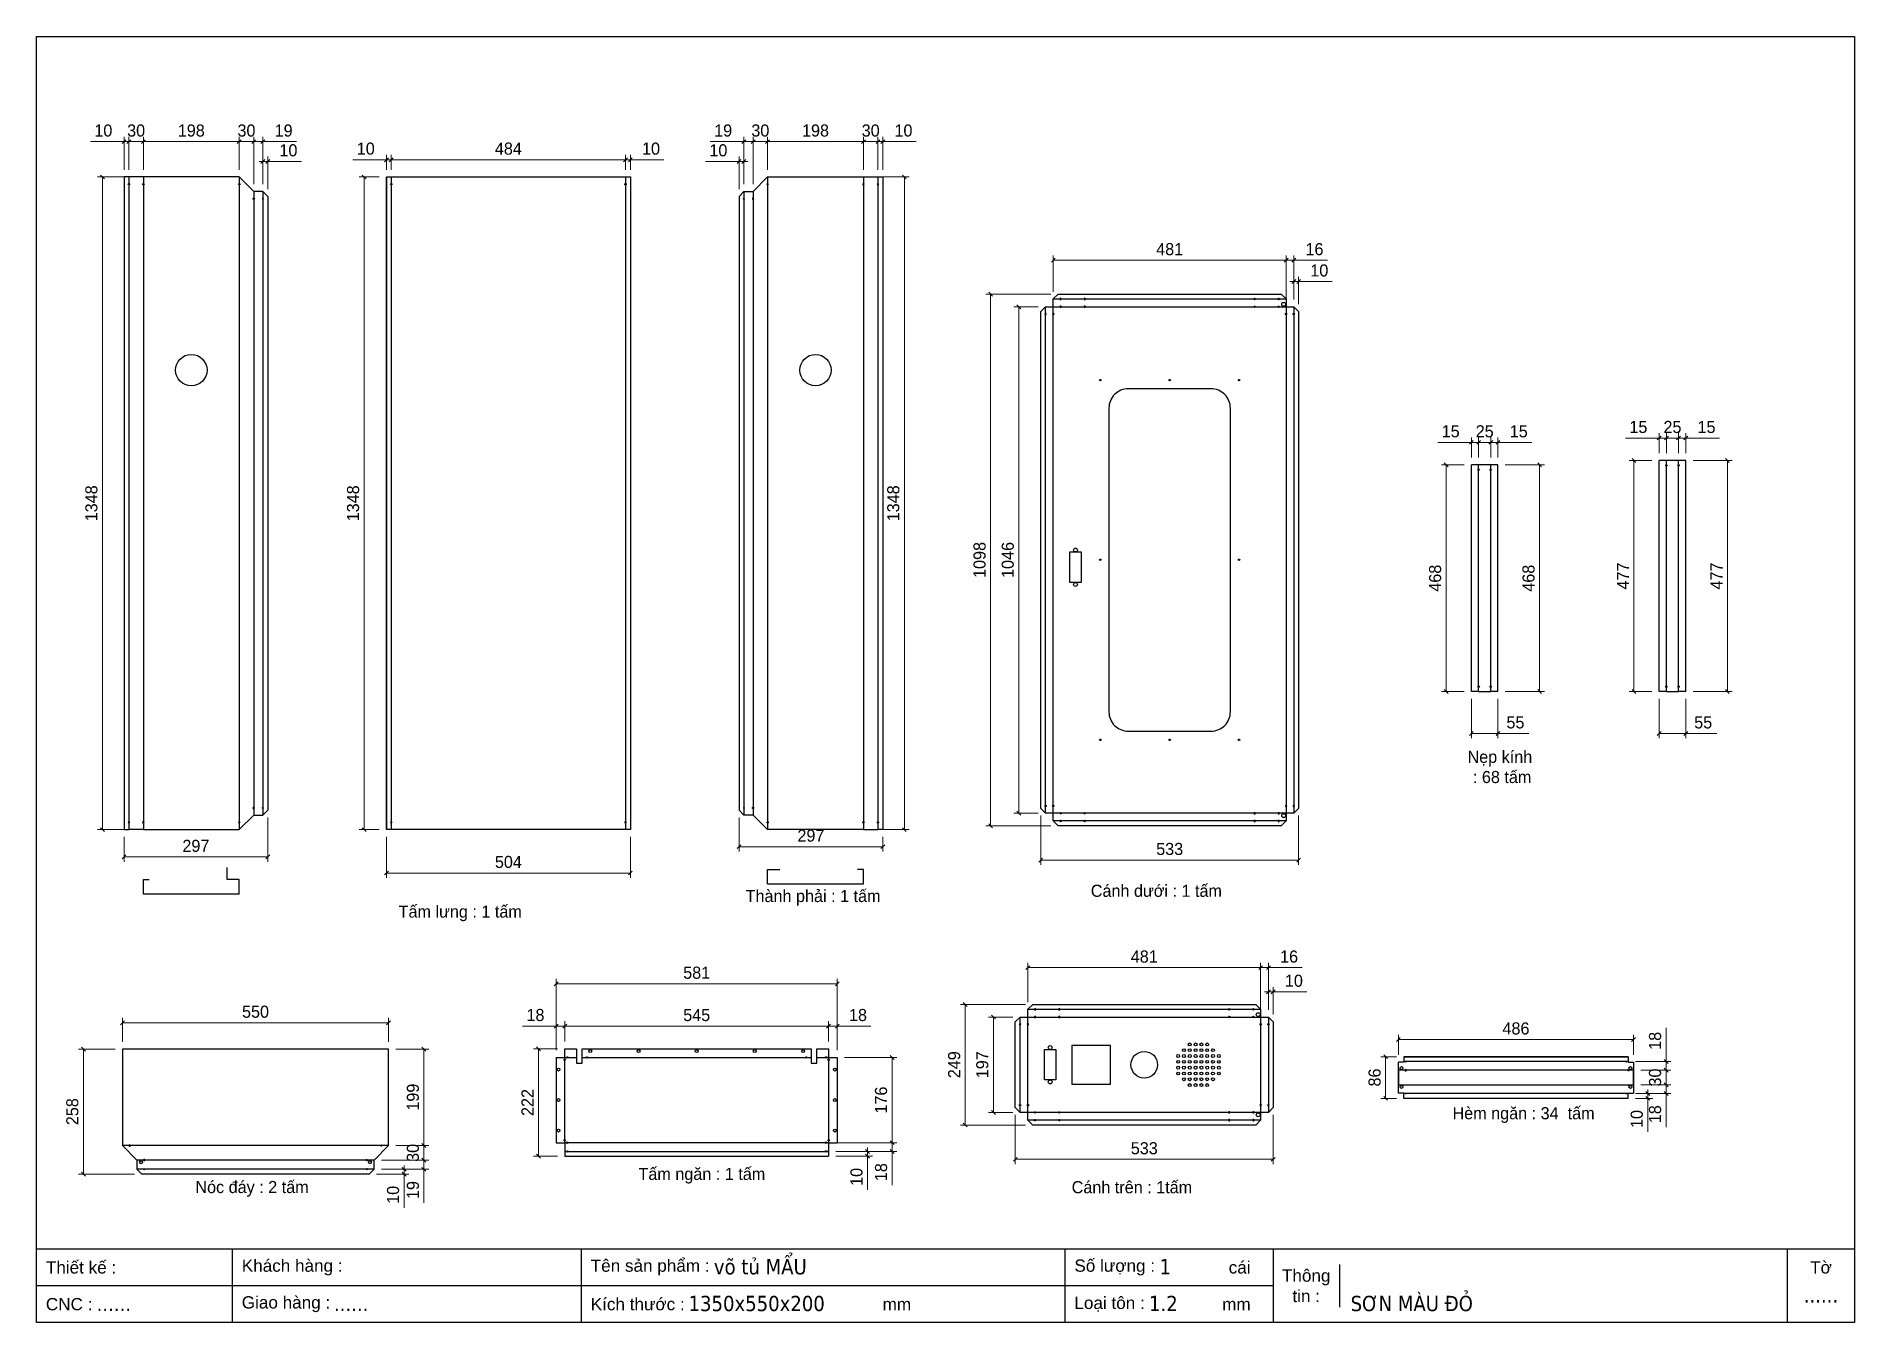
# Model space of a CAD drawing. Header units: millimetres. Extents: x 0 to 3757, y 0 to 2656.
import ezdxf
from ezdxf.enums import TextEntityAlignment as Align

# ---------------------------------------------------------------- set-up
doc = ezdxf.new("R2010")
doc.units = ezdxf.units.MM
doc.layers.add('CNC', color=7, linetype='Continuous')
doc.layers.add('DIM', color=253, linetype='Continuous')
doc.styles.add('Arial', font='arial.ttf')
doc.styles.add('Tahoma (Input Text)', font='tahoma.ttf')
doc.dimstyles.new('Dim-25', dxfattribs={"dimtxt": 25, "dimasz": 8, "dimexe": 10, "dimexo": 15, "dimgap": 10, "dimtad": 1, "dimdec": 0, "dimtxsty": 'Standard', "dimblk": 'OBLIQUE', "dimcen": 10, "dimclrd": 5, "dimclre": 5, "dimclrt": 3, "dimazin": 3, "dimtfac": 1, "dimtdec": 0, "dimtmove": 0, "dimatfit": 3, "dimldrblk": 'OBLIQUE', "dimlwd": 9, "dimlwe": 9})

msp = doc.modelspace()

# ---------------------------------------------------------------- texts
at = {"color": 2, "char_height": 25, "attachment_point": 5}
for s, insert, width in [('Nẹp kính\\P : 68 tấm', (3024, 1147.5), 775), ('Cánh dưới : 1 tấm', (2314.2, 891.7), 725), ('Tấm lưng : 1 tấm', (875.8, 845.2), 775), ('Thành phải : 1 tấm', (1604.9, 877.3), 775), ('Hèm ngăn : 34  tấm ', (3072.9, 428.7), 775), ('Tấm ngăn : 1 tấm', (1375.1, 303.4), 725), ('Nóc đáy : 2 tấm', (445.6, 276.3), 575), ('Cánh trên : 1tấm', (2263.7, 279.5), 575)]:
    msp.add_mtext(s, dxfattribs=dict(at, insert=insert, width=width))

# ---------------------------------------------------------------- blocks, each defined once
blk = doc.blocks.new('*D1')
at = {"color": 0, "linetype": 'ByBlock', "lineweight": -2}
for p, q in [((140.5, 2362.1), (132.5, 2370.1)), ((132.5, 1022.1), (140.5, 1014.1))]:
    blk.add_line(p, q, dxfattribs=at)
at = {"layer": 'Defpoints', "color": 0, "transparency": 16777216}
for p in [(221.1, 2366.1), (136.5, 1018.1), (221.1, 1018.1)]:
    blk.add_point(p, dxfattribs=at)
at = {"layer": 'DIM', "color": 5, "lineweight": 9, "transparency": 16777216}
for p, q in [((206.1, 2366.1), (126.5, 2366.1)), ((136.5, 2366.1), (136.5, 1018.1)), ((206.1, 1018.1), (126.5, 1018.1))]:
    blk.add_line(p, q, dxfattribs=at)
at = {"layer": 'DIM', "color": 3, "transparency": 16777216, "insert": (113.8, 1692.1), "char_height": 25, "attachment_point": 5, "rotation": 90}
blk.add_mtext('1348', dxfattribs=at)
blk = doc.blocks.new('_Oblique')
at = {"color": 0, "linetype": 'ByBlock', "lineweight": -2}
blk.add_line((-0.5, -0.5), (0.5, 0.5), dxfattribs=at)
blk = doc.blocks.new('*D2')
at = {"color": 0, "linetype": 'ByBlock', "lineweight": -2}
for p, q in [((225.1, 2443.1), (217.1, 2435.1)), ((415.1, 2435.1), (423.1, 2443.1))]:
    blk.add_line(p, q, dxfattribs=at)
at = {"layer": 'Defpoints', "color": 0, "transparency": 16777216}
for p in [(221.1, 2439.1), (221.1, 2366.1), (419.1, 2366.1)]:
    blk.add_point(p, dxfattribs=at)
at = {"layer": 'DIM', "color": 5, "lineweight": 9, "transparency": 16777216}
for p, q in [((221.1, 2381.1), (221.1, 2449.1)), ((419.1, 2381.1), (419.1, 2449.1)), ((419.1, 2439.1), (221.1, 2439.1))]:
    blk.add_line(p, q, dxfattribs=at)
at = {"layer": 'DIM', "color": 3, "transparency": 16777216, "insert": (320.1, 2461.9), "char_height": 25, "attachment_point": 5}
blk.add_mtext('198', dxfattribs=at)
blk = doc.blocks.new('*D3')
at = {"color": 0, "linetype": 'ByBlock', "lineweight": -2}
for p, q in [((195.1, 2443.1), (187.1, 2435.1)), ((217.1, 2435.1), (225.1, 2443.1))]:
    blk.add_line(p, q, dxfattribs=at)
at = {"layer": 'Defpoints', "color": 0, "transparency": 16777216}
for p in [(191.1, 2439.1), (191.1, 2366.1), (221.1, 2366.1)]:
    blk.add_point(p, dxfattribs=at)
at = {"layer": 'DIM', "color": 5, "lineweight": 9, "transparency": 16777216}
for p, q in [((191.1, 2381.1), (191.1, 2449.1)), ((221.1, 2381.1), (221.1, 2449.1)), ((221.1, 2439.1), (191.1, 2439.1))]:
    blk.add_line(p, q, dxfattribs=at)
at = {"layer": 'DIM', "color": 3, "transparency": 16777216, "insert": (206.1, 2461.9), "char_height": 25, "attachment_point": 5}
blk.add_mtext('30', dxfattribs=at)
blk = doc.blocks.new('*D4')
at = {"color": 0, "linetype": 'ByBlock', "lineweight": -2}
for p, q in [((177.1, 2435.1), (185.1, 2443.1)), ((195.1, 2443.1), (187.1, 2435.1))]:
    blk.add_line(p, q, dxfattribs=at)
at = {"layer": 'Defpoints', "color": 0, "transparency": 16777216}
for p in [(181.1, 2439.1), (181.1, 2366.1), (191.1, 2366.1)]:
    blk.add_point(p, dxfattribs=at)
at = {"layer": 'DIM', "color": 5, "lineweight": 9, "transparency": 16777216}
for p, q in [((181.1, 2381.1), (181.1, 2449.1)), ((191.1, 2381.1), (191.1, 2449.1)), ((181.1, 2439.1), (111.8, 2439.1)), ((191.1, 2439.1), (181.1, 2439.1)), ((191.1, 2439.1), (199.1, 2439.1))]:
    blk.add_line(p, q, dxfattribs=at)
at = {"layer": 'DIM', "color": 3, "transparency": 16777216, "insert": (138.4, 2461.9), "char_height": 25, "attachment_point": 5}
blk.add_mtext('10', dxfattribs=at)
blk = doc.blocks.new('*D5')
at = {"color": 0, "linetype": 'ByBlock', "lineweight": -2}
for p, q in [((185.1, 965.8), (177.1, 957.8)), ((474.1, 957.8), (482.1, 965.8))]:
    blk.add_line(p, q, dxfattribs=at)
at = {"layer": 'Defpoints', "color": 0, "transparency": 16777216}
for p in [(478.1, 1058.1), (181.1, 1018.1), (181.1, 961.8)]:
    blk.add_point(p, dxfattribs=at)
at = {"layer": 'DIM', "color": 5, "lineweight": 9, "transparency": 16777216}
for p, q in [((478.1, 1043.1), (478.1, 951.8)), ((181.1, 1003.1), (181.1, 951.8)), ((478.1, 961.8), (181.1, 961.8))]:
    blk.add_line(p, q, dxfattribs=at)
at = {"layer": 'DIM', "color": 3, "transparency": 16777216, "insert": (329.6, 984.5), "char_height": 25, "attachment_point": 5}
blk.add_mtext('297', dxfattribs=at)
blk = doc.blocks.new('*D6')
at = {"color": 0, "linetype": 'ByBlock', "lineweight": -2}
for p, q in [((423.1, 2443.1), (415.1, 2435.1)), ((445.1, 2435.1), (453.1, 2443.1))]:
    blk.add_line(p, q, dxfattribs=at)
at = {"layer": 'Defpoints', "color": 0, "transparency": 16777216}
for p in [(449.1, 2439.1), (419.1, 2366.1), (449.1, 2336.1)]:
    blk.add_point(p, dxfattribs=at)
at = {"layer": 'DIM', "color": 5, "lineweight": 9, "transparency": 16777216}
for p, q in [((419.1, 2381.1), (419.1, 2449.1)), ((449.1, 2351.1), (449.1, 2449.1)), ((419.1, 2439.1), (449.1, 2439.1))]:
    blk.add_line(p, q, dxfattribs=at)
at = {"layer": 'DIM', "color": 3, "transparency": 16777216, "insert": (434.1, 2461.9), "char_height": 25, "attachment_point": 5}
blk.add_mtext('30', dxfattribs=at)
blk = doc.blocks.new('*D7')
at = {"color": 0, "linetype": 'ByBlock', "lineweight": -2}
for p, q in [((445.1, 2435.1), (453.1, 2443.1)), ((472.1, 2443.1), (464.1, 2435.1))]:
    blk.add_line(p, q, dxfattribs=at)
at = {"layer": 'Defpoints', "color": 0, "transparency": 16777216}
for p in [(468.1, 2439.1), (449.1, 2336.1), (468.1, 2336.1)]:
    blk.add_point(p, dxfattribs=at)
at = {"layer": 'DIM', "color": 5, "lineweight": 9, "transparency": 16777216}
for p, q in [((449.1, 2351.1), (449.1, 2449.1)), ((468.1, 2351.1), (468.1, 2449.1)), ((449.1, 2439.1), (441.1, 2439.1)), ((449.1, 2439.1), (468.1, 2439.1)), ((468.1, 2439.1), (537.6, 2439.1))]:
    blk.add_line(p, q, dxfattribs=at)
at = {"layer": 'DIM', "color": 3, "transparency": 16777216, "insert": (510.9, 2461.9), "char_height": 25, "attachment_point": 5}
blk.add_mtext('19', dxfattribs=at)
blk = doc.blocks.new('*D8')
at = {"color": 0, "linetype": 'ByBlock', "lineweight": -2}
for p, q in [((464.1, 2394.2), (472.1, 2402.2)), ((482.1, 2402.2), (474.1, 2394.2))]:
    blk.add_line(p, q, dxfattribs=at)
at = {"layer": 'Defpoints', "color": 0, "transparency": 16777216}
for p in [(478.1, 2398.2), (468.1, 2336.1), (478.1, 2326.1)]:
    blk.add_point(p, dxfattribs=at)
at = {"layer": 'DIM', "color": 5, "lineweight": 9, "transparency": 16777216}
for p, q in [((468.1, 2351.1), (468.1, 2408.2)), ((478.1, 2341.1), (478.1, 2408.2)), ((468.1, 2398.2), (460.1, 2398.2)), ((468.1, 2398.2), (478.1, 2398.2)), ((478.1, 2398.2), (547.5, 2398.2))]:
    blk.add_line(p, q, dxfattribs=at)
at = {"layer": 'DIM', "color": 3, "transparency": 16777216, "insert": (520.8, 2421), "char_height": 25, "attachment_point": 5}
blk.add_mtext('10', dxfattribs=at)
blk = doc.blocks.new('f3daunguoc')
at = {"layer": 'CNC', "color": 2, "lineweight": -3}
blk.add_circle((0, 0), 1.5, dxfattribs=at)
blk = doc.blocks.new('f2dauxuoi')
at = {"layer": 'CNC', "color": 2, "lineweight": -3}
blk.add_circle((0, 0), 1, dxfattribs=at)
blk = doc.blocks.new('*D9')
at = {"color": 0, "linetype": 'ByBlock', "lineweight": -2}
for p, q in [((1213.3, 2397.7), (1221.3, 2405.7)), ((1231.3, 2405.7), (1223.3, 2397.7))]:
    blk.add_line(p, q, dxfattribs=at)
at = {"layer": 'Defpoints', "color": 0, "transparency": 16777216}
for p in [(1227.3, 2401.7), (1217.3, 2366.1), (1227.3, 2366.1)]:
    blk.add_point(p, dxfattribs=at)
at = {"layer": 'DIM', "color": 5, "lineweight": 9, "transparency": 16777216}
for p, q in [((1217.3, 2381.1), (1217.3, 2411.7)), ((1227.3, 2381.1), (1227.3, 2411.7)), ((1217.3, 2401.7), (1209.3, 2401.7)), ((1217.3, 2401.7), (1227.3, 2401.7)), ((1227.3, 2401.7), (1296.7, 2401.7))]:
    blk.add_line(p, q, dxfattribs=at)
at = {"layer": 'DIM', "color": 3, "transparency": 16777216, "insert": (1270, 2424.5), "char_height": 25, "attachment_point": 5}
blk.add_mtext('10', dxfattribs=at)
blk = doc.blocks.new('*D10')
at = {"color": 0, "linetype": 'ByBlock', "lineweight": -2}
for p, q in [((737.3, 2405.7), (729.3, 2397.7)), ((1213.3, 2397.7), (1221.3, 2405.7))]:
    blk.add_line(p, q, dxfattribs=at)
at = {"layer": 'Defpoints', "color": 0, "transparency": 16777216}
for p in [(733.3, 2401.7), (733.3, 2366.1), (1217.3, 2366.1)]:
    blk.add_point(p, dxfattribs=at)
at = {"layer": 'DIM', "color": 5, "lineweight": 9, "transparency": 16777216}
for p, q in [((733.3, 2381.1), (733.3, 2411.7)), ((1217.3, 2381.1), (1217.3, 2411.7)), ((1217.3, 2401.7), (733.3, 2401.7))]:
    blk.add_line(p, q, dxfattribs=at)
at = {"layer": 'DIM', "color": 3, "transparency": 16777216, "insert": (975.3, 2424.5), "char_height": 25, "attachment_point": 5}
blk.add_mtext('484', dxfattribs=at)
blk = doc.blocks.new('*D11')
at = {"color": 0, "linetype": 'ByBlock', "lineweight": -2}
for p, q in [((719.3, 2397.7), (727.3, 2405.7)), ((737.3, 2405.7), (729.3, 2397.7))]:
    blk.add_line(p, q, dxfattribs=at)
at = {"layer": 'Defpoints', "color": 0, "transparency": 16777216}
for p in [(723.3, 2401.7), (723.3, 2366.1), (733.3, 2366.1)]:
    blk.add_point(p, dxfattribs=at)
at = {"layer": 'DIM', "color": 5, "lineweight": 9, "transparency": 16777216}
for p, q in [((723.3, 2381.1), (723.3, 2411.7)), ((733.3, 2381.1), (733.3, 2411.7)), ((723.3, 2401.7), (653.9, 2401.7)), ((733.3, 2401.7), (723.3, 2401.7)), ((733.3, 2401.7), (741.3, 2401.7))]:
    blk.add_line(p, q, dxfattribs=at)
at = {"layer": 'DIM', "color": 3, "transparency": 16777216, "insert": (680.6, 2424.5), "char_height": 25, "attachment_point": 5}
blk.add_mtext('10', dxfattribs=at)
blk = doc.blocks.new('*D12')
at = {"color": 0, "linetype": 'ByBlock', "lineweight": -2}
for p, q in [((681.3, 2362.1), (673.3, 2370.1)), ((673.3, 1022.1), (681.3, 1014.1))]:
    blk.add_line(p, q, dxfattribs=at)
at = {"layer": 'Defpoints', "color": 0, "ltscale": 3, "transparency": 16777216}
for p in [(723.3, 2366.1), (677.3, 1018.1), (723.3, 1018.1)]:
    blk.add_point(p, dxfattribs=at)
at = {"layer": 'DIM', "color": 5, "lineweight": 9, "ltscale": 3, "transparency": 16777216}
for p, q in [((708.3, 2366.1), (667.3, 2366.1)), ((677.3, 2366.1), (677.3, 1018.1)), ((708.3, 1018.1), (667.3, 1018.1))]:
    blk.add_line(p, q, dxfattribs=at)
at = {"layer": 'DIM', "color": 3, "ltscale": 3, "transparency": 16777216, "insert": (654.5, 1692.1), "char_height": 25, "attachment_point": 5, "rotation": 90}
blk.add_mtext('1348', dxfattribs=at)
blk = doc.blocks.new('*D13')
at = {"color": 0, "linetype": 'ByBlock', "lineweight": -2}
for p, q in [((1797.5, 2362.1), (1789.5, 2370.1)), ((1789.5, 1022.1), (1797.5, 1014.1))]:
    blk.add_line(p, q, dxfattribs=at)
at = {"layer": 'Defpoints', "color": 0, "transparency": 16777216}
for p in [(1708.9, 2366.1), (1708.9, 1018.1), (1793.5, 1018.1)]:
    blk.add_point(p, dxfattribs=at)
at = {"layer": 'DIM', "color": 5, "lineweight": 9, "transparency": 16777216}
for p, q in [((1723.9, 2366.1), (1803.5, 2366.1)), ((1793.5, 2366.1), (1793.5, 1018.1)), ((1723.9, 1018.1), (1803.5, 1018.1))]:
    blk.add_line(p, q, dxfattribs=at)
at = {"layer": 'DIM', "color": 3, "transparency": 16777216, "insert": (1770.7, 1692.1), "char_height": 25, "attachment_point": 5, "rotation": 90}
blk.add_mtext('1348', dxfattribs=at)
blk = doc.blocks.new('*D14')
at = {"color": 0, "linetype": 'ByBlock', "lineweight": -2}
for p, q in [((1514.9, 2443.1), (1506.9, 2435.1)), ((1704.9, 2435.1), (1712.9, 2443.1))]:
    blk.add_line(p, q, dxfattribs=at)
at = {"layer": 'Defpoints', "color": 0, "transparency": 16777216}
for p in [(1708.9, 2439.1), (1510.9, 2366.1), (1708.9, 2366.1)]:
    blk.add_point(p, dxfattribs=at)
at = {"layer": 'DIM', "color": 5, "lineweight": 9, "transparency": 16777216}
for p, q in [((1510.9, 2381.1), (1510.9, 2449.1)), ((1708.9, 2381.1), (1708.9, 2449.1)), ((1510.9, 2439.1), (1708.9, 2439.1))]:
    blk.add_line(p, q, dxfattribs=at)
at = {"layer": 'DIM', "color": 3, "transparency": 16777216, "insert": (1609.9, 2461.9), "char_height": 25, "attachment_point": 5}
blk.add_mtext('198', dxfattribs=at)
blk = doc.blocks.new('*D15')
at = {"color": 0, "linetype": 'ByBlock', "lineweight": -2}
for p, q in [((1712.9, 2443.1), (1704.9, 2435.1)), ((1734.9, 2435.1), (1742.9, 2443.1))]:
    blk.add_line(p, q, dxfattribs=at)
at = {"layer": 'Defpoints', "color": 0, "transparency": 16777216}
for p in [(1738.9, 2439.1), (1708.9, 2366.1), (1738.9, 2366.1)]:
    blk.add_point(p, dxfattribs=at)
at = {"layer": 'DIM', "color": 5, "lineweight": 9, "transparency": 16777216}
for p, q in [((1708.9, 2381.1), (1708.9, 2449.1)), ((1738.9, 2381.1), (1738.9, 2449.1)), ((1708.9, 2439.1), (1738.9, 2439.1))]:
    blk.add_line(p, q, dxfattribs=at)
at = {"layer": 'DIM', "color": 3, "transparency": 16777216, "insert": (1723.9, 2461.9), "char_height": 25, "attachment_point": 5}
blk.add_mtext('30', dxfattribs=at)
blk = doc.blocks.new('*D16')
at = {"color": 0, "linetype": 'ByBlock', "lineweight": -2}
for p, q in [((1734.9, 2435.1), (1742.9, 2443.1)), ((1752.9, 2443.1), (1744.9, 2435.1))]:
    blk.add_line(p, q, dxfattribs=at)
at = {"layer": 'Defpoints', "color": 0, "transparency": 16777216}
for p in [(1748.9, 2439.1), (1738.9, 2366.1), (1748.9, 2366.1)]:
    blk.add_point(p, dxfattribs=at)
at = {"layer": 'DIM', "color": 5, "lineweight": 9, "transparency": 16777216}
for p, q in [((1738.9, 2381.1), (1738.9, 2449.1)), ((1748.9, 2381.1), (1748.9, 2449.1)), ((1738.9, 2439.1), (1730.9, 2439.1)), ((1738.9, 2439.1), (1748.9, 2439.1)), ((1748.9, 2439.1), (1818.2, 2439.1))]:
    blk.add_line(p, q, dxfattribs=at)
at = {"layer": 'DIM', "color": 3, "transparency": 16777216, "insert": (1791.6, 2461.9), "char_height": 25, "attachment_point": 5}
blk.add_mtext('10', dxfattribs=at)
blk = doc.blocks.new('*D17')
at = {"color": 0, "linetype": 'ByBlock', "lineweight": -2}
for p, q in [((1455.9, 986.9), (1447.9, 978.9)), ((1744.9, 978.9), (1752.9, 986.9))]:
    blk.add_line(p, q, dxfattribs=at)
at = {"layer": 'Defpoints', "color": 0, "transparency": 16777216}
for p in [(1451.9, 1058.1), (1748.9, 1018.1), (1748.9, 982.9)]:
    blk.add_point(p, dxfattribs=at)
at = {"layer": 'DIM', "color": 5, "lineweight": 9, "transparency": 16777216}
for p, q in [((1451.9, 1043.1), (1451.9, 972.9)), ((1451.9, 982.9), (1748.9, 982.9)), ((1748.9, 1003.1), (1748.9, 972.9))]:
    blk.add_line(p, q, dxfattribs=at)
at = {"layer": 'DIM', "color": 3, "transparency": 16777216, "insert": (1600.4, 1005.6), "char_height": 25, "attachment_point": 5}
blk.add_mtext('297', dxfattribs=at)
blk = doc.blocks.new('*D18')
at = {"color": 0, "linetype": 'ByBlock', "lineweight": -2}
for p, q in [((1484.9, 2443.1), (1476.9, 2435.1)), ((1506.9, 2435.1), (1514.9, 2443.1))]:
    blk.add_line(p, q, dxfattribs=at)
at = {"layer": 'Defpoints', "color": 0, "transparency": 16777216}
for p in [(1480.9, 2439.1), (1480.9, 2336.1), (1510.9, 2366.1)]:
    blk.add_point(p, dxfattribs=at)
at = {"layer": 'DIM', "color": 5, "lineweight": 9, "transparency": 16777216}
for p, q in [((1480.9, 2351.1), (1480.9, 2449.1)), ((1510.9, 2381.1), (1510.9, 2449.1)), ((1510.9, 2439.1), (1480.9, 2439.1))]:
    blk.add_line(p, q, dxfattribs=at)
at = {"layer": 'DIM', "color": 3, "transparency": 16777216, "insert": (1495.9, 2461.9), "char_height": 25, "attachment_point": 5}
blk.add_mtext('30', dxfattribs=at)
blk = doc.blocks.new('*D19')
at = {"color": 0, "linetype": 'ByBlock', "lineweight": -2}
for p, q in [((1457.9, 2435.1), (1465.9, 2443.1)), ((1484.9, 2443.1), (1476.9, 2435.1))]:
    blk.add_line(p, q, dxfattribs=at)
at = {"layer": 'Defpoints', "color": 0, "transparency": 16777216}
for p in [(1461.9, 2439.1), (1461.9, 2336.1), (1480.9, 2336.1)]:
    blk.add_point(p, dxfattribs=at)
at = {"layer": 'DIM', "color": 5, "lineweight": 9, "transparency": 16777216}
for p, q in [((1461.9, 2351.1), (1461.9, 2449.1)), ((1480.9, 2351.1), (1480.9, 2449.1)), ((1461.9, 2439.1), (1392.4, 2439.1)), ((1480.9, 2439.1), (1461.9, 2439.1)), ((1480.9, 2439.1), (1488.9, 2439.1))]:
    blk.add_line(p, q, dxfattribs=at)
at = {"layer": 'DIM', "color": 3, "transparency": 16777216, "insert": (1419.1, 2461.9), "char_height": 25, "attachment_point": 5}
blk.add_mtext('19', dxfattribs=at)
blk = doc.blocks.new('*D20')
at = {"color": 0, "linetype": 'ByBlock', "lineweight": -2}
for p, q in [((1447.9, 2394.2), (1455.9, 2402.2)), ((1465.9, 2402.2), (1457.9, 2394.2))]:
    blk.add_line(p, q, dxfattribs=at)
at = {"layer": 'Defpoints', "color": 0, "transparency": 16777216}
for p in [(1451.9, 2398.2), (1461.9, 2336.1), (1451.9, 2326.1)]:
    blk.add_point(p, dxfattribs=at)
at = {"layer": 'DIM', "color": 5, "lineweight": 9, "transparency": 16777216}
for p, q in [((1451.9, 2341.1), (1451.9, 2408.2)), ((1461.9, 2351.1), (1461.9, 2408.2)), ((1451.9, 2398.2), (1382.5, 2398.2)), ((1461.9, 2398.2), (1451.9, 2398.2)), ((1461.9, 2398.2), (1469.9, 2398.2))]:
    blk.add_line(p, q, dxfattribs=at)
at = {"layer": 'DIM', "color": 3, "transparency": 16777216, "insert": (1409.2, 2421), "char_height": 25, "attachment_point": 5}
blk.add_mtext('10', dxfattribs=at)
blk = doc.blocks.new('*D21')
at = {"color": 0, "linetype": 'ByBlock', "lineweight": -2}
for p, q in [((2079.2, 959.3), (2071.2, 951.3)), ((2604.2, 951.3), (2612.2, 959.3))]:
    blk.add_line(p, q, dxfattribs=at)
at = {"layer": 'Defpoints', "color": 0, "transparency": 16777216}
for p in [(2075.2, 1062.1), (2608.2, 1062.1), (2608.2, 955.3)]:
    blk.add_point(p, dxfattribs=at)
at = {"layer": 'DIM', "color": 5, "lineweight": 9, "transparency": 16777216}
for p, q in [((2075.2, 1047.1), (2075.2, 945.3)), ((2608.2, 1047.1), (2608.2, 945.3)), ((2075.2, 955.3), (2608.2, 955.3))]:
    blk.add_line(p, q, dxfattribs=at)
at = {"layer": 'DIM', "color": 3, "transparency": 16777216, "insert": (2341.7, 978.1), "char_height": 25, "attachment_point": 5}
blk.add_mtext('533', dxfattribs=at)
blk = doc.blocks.new('*D22')
at = {"color": 0, "linetype": 'ByBlock', "lineweight": -2}
for p, q in [((2594.2, 2146.2), (2602.2, 2154.2)), ((2612.2, 2154.2), (2604.2, 2146.2))]:
    blk.add_line(p, q, dxfattribs=at)
at = {"layer": 'Defpoints', "color": 0, "transparency": 16777216}
for p in [(2608.2, 2150.2), (2598.2, 2098.1), (2608.2, 2088.1)]:
    blk.add_point(p, dxfattribs=at)
at = {"layer": 'DIM', "color": 5, "lineweight": 9, "transparency": 16777216}
for p, q in [((2598.2, 2150.2), (2590.2, 2150.2)), ((2598.2, 2113.1), (2598.2, 2160.2)), ((2598.2, 2150.2), (2608.2, 2150.2)), ((2608.2, 2103.1), (2608.2, 2160.2)), ((2608.2, 2150.2), (2677.6, 2150.2))]:
    blk.add_line(p, q, dxfattribs=at)
at = {"layer": 'DIM', "color": 3, "transparency": 16777216, "insert": (2650.9, 2172.9), "char_height": 25, "attachment_point": 5}
blk.add_mtext('10', dxfattribs=at)
blk = doc.blocks.new('*D23')
at = {"color": 0, "linetype": 'ByBlock', "lineweight": -2}
for p, q in [((2578.2, 2190.2), (2586.2, 2198.2)), ((2602.2, 2198.2), (2594.2, 2190.2))]:
    blk.add_line(p, q, dxfattribs=at)
at = {"layer": 'Defpoints', "color": 0, "transparency": 16777216}
for p in [(2598.2, 2194.2), (2582.2, 2098.1), (2598.2, 2098.1)]:
    blk.add_point(p, dxfattribs=at)
at = {"layer": 'DIM', "color": 5, "lineweight": 9, "transparency": 16777216}
for p, q in [((2582.2, 2194.2), (2574.2, 2194.2)), ((2582.2, 2113.1), (2582.2, 2204.2)), ((2582.2, 2194.2), (2598.2, 2194.2)), ((2598.2, 2113.1), (2598.2, 2204.2)), ((2598.2, 2194.2), (2667.7, 2194.2))]:
    blk.add_line(p, q, dxfattribs=at)
at = {"layer": 'DIM', "color": 3, "transparency": 16777216, "insert": (2640.9, 2216.9), "char_height": 25, "attachment_point": 5}
blk.add_mtext('16', dxfattribs=at)
blk = doc.blocks.new('*D24')
at = {"color": 0, "linetype": 'ByBlock', "lineweight": -2}
for p, q in [((2105.2, 2198.2), (2097.2, 2190.2)), ((2578.2, 2190.2), (2586.2, 2198.2))]:
    blk.add_line(p, q, dxfattribs=at)
at = {"layer": 'Defpoints', "color": 0, "transparency": 16777216}
for p in [(2101.2, 2194.2), (2101.2, 2114.1), (2582.2, 2114.1)]:
    blk.add_point(p, dxfattribs=at)
at = {"layer": 'DIM', "color": 5, "lineweight": 9, "transparency": 16777216}
for p, q in [((2101.2, 2129.1), (2101.2, 2204.2)), ((2582.2, 2194.2), (2101.2, 2194.2)), ((2582.2, 2129.1), (2582.2, 2204.2))]:
    blk.add_line(p, q, dxfattribs=at)
at = {"layer": 'DIM', "color": 3, "transparency": 16777216, "insert": (2341.7, 2216.9), "char_height": 25, "attachment_point": 5}
blk.add_mtext('481', dxfattribs=at)
blk = doc.blocks.new('*D25')
at = {"color": 0, "linetype": 'ByBlock', "lineweight": -2}
for p, q in [((1975.8, 2120.1), (1967.8, 2128.1)), ((1967.8, 1030.1), (1975.8, 1022.1))]:
    blk.add_line(p, q, dxfattribs=at)
at = {"layer": 'Defpoints', "color": 0, "transparency": 16777216}
for p in [(2111.2, 2124.1), (1971.8, 1026.1), (2111.2, 1026.1)]:
    blk.add_point(p, dxfattribs=at)
at = {"layer": 'DIM', "color": 5, "lineweight": 9, "transparency": 16777216}
for p, q in [((2096.2, 2124.1), (1961.8, 2124.1)), ((1971.8, 2124.1), (1971.8, 1026.1)), ((2096.2, 1026.1), (1961.8, 1026.1))]:
    blk.add_line(p, q, dxfattribs=at)
at = {"layer": 'DIM', "color": 3, "transparency": 16777216, "insert": (1949, 1575.1), "char_height": 25, "attachment_point": 5, "rotation": 90}
blk.add_mtext('1098', dxfattribs=at)
blk = doc.blocks.new('*D26')
at = {"color": 0, "linetype": 'ByBlock', "lineweight": -2}
for p, q in [((2034, 2094.1), (2026, 2102.1)), ((2026, 1056.1), (2034, 1048.1))]:
    blk.add_line(p, q, dxfattribs=at)
at = {"layer": 'Defpoints', "color": 0, "transparency": 16777216}
for p in [(2030, 2098.1), (2085.2, 2098.1), (2085.2, 1052.1)]:
    blk.add_point(p, dxfattribs=at)
at = {"layer": 'DIM', "color": 5, "lineweight": 9, "transparency": 16777216}
for p, q in [((2070.2, 2098.1), (2020, 2098.1)), ((2030, 1052.1), (2030, 2098.1)), ((2070.2, 1052.1), (2020, 1052.1))]:
    blk.add_line(p, q, dxfattribs=at)
at = {"layer": 'DIM', "color": 3, "transparency": 16777216, "insert": (2007.2, 1575.1), "char_height": 25, "attachment_point": 5, "rotation": 90}
blk.add_mtext('1046', dxfattribs=at)
blk = doc.blocks.new('*D27')
at = {"color": 0, "linetype": 'ByBlock', "lineweight": -2}
for p, q in [((181.8, 623.2), (173.8, 615.2)), ((723.8, 615.2), (731.8, 623.2))]:
    blk.add_line(p, q, dxfattribs=at)
at = {"layer": 'Defpoints', "color": 0, "transparency": 16777216}
for p in [(177.8, 619.2), (177.8, 564.6), (727.8, 564.6)]:
    blk.add_point(p, dxfattribs=at)
at = {"layer": 'DIM', "color": 5, "lineweight": 9, "transparency": 16777216}
for p, q in [((177.8, 579.6), (177.8, 629.2)), ((727.8, 619.2), (177.8, 619.2)), ((727.8, 579.6), (727.8, 629.2))]:
    blk.add_line(p, q, dxfattribs=at)
at = {"layer": 'DIM', "color": 3, "transparency": 16777216, "insert": (452.8, 642), "char_height": 25, "attachment_point": 5}
blk.add_mtext('550', dxfattribs=at)
blk = doc.blocks.new('*D28')
at = {"color": 0, "linetype": 'ByBlock', "lineweight": -2}
for p, q in [((804.8, 560.6), (796.8, 568.6)), ((796.8, 369.6), (804.8, 361.6))]:
    blk.add_line(p, q, dxfattribs=at)
at = {"layer": 'Defpoints', "color": 0, "transparency": 16777216}
for p in [(727.8, 564.6), (800.8, 564.6), (727.8, 365.6)]:
    blk.add_point(p, dxfattribs=at)
at = {"layer": 'DIM', "color": 5, "lineweight": 9, "transparency": 16777216}
for p, q in [((742.8, 564.6), (810.8, 564.6)), ((800.8, 365.6), (800.8, 564.6)), ((742.8, 365.6), (810.8, 365.6))]:
    blk.add_line(p, q, dxfattribs=at)
at = {"layer": 'DIM', "color": 3, "transparency": 16777216, "insert": (778.1, 465.6), "char_height": 25, "attachment_point": 5, "rotation": 90}
blk.add_mtext('199', dxfattribs=at)
blk = doc.blocks.new('*D29')
at = {"color": 0, "linetype": 'ByBlock', "lineweight": -2}
for p, q in [((101.2, 560.6), (93.2, 568.6)), ((93.2, 310.6), (101.2, 302.6))]:
    blk.add_line(p, q, dxfattribs=at)
at = {"layer": 'Defpoints', "color": 0, "transparency": 16777216}
for p in [(97.2, 564.6), (177.8, 564.6), (217.8, 306.6)]:
    blk.add_point(p, dxfattribs=at)
at = {"layer": 'DIM', "color": 5, "lineweight": 9, "transparency": 16777216}
for p, q in [((162.8, 564.6), (87.2, 564.6)), ((97.2, 306.6), (97.2, 564.6)), ((202.8, 306.6), (87.2, 306.6))]:
    blk.add_line(p, q, dxfattribs=at)
at = {"layer": 'DIM', "color": 3, "transparency": 16777216, "insert": (74.4, 435.6), "char_height": 25, "attachment_point": 5, "rotation": 90}
blk.add_mtext('258', dxfattribs=at)
blk = doc.blocks.new('*D30')
at = {"color": 0, "linetype": 'ByBlock', "lineweight": -2}
for p, q in [((804.8, 361.6), (796.8, 369.6)), ((796.8, 339.6), (804.8, 331.6))]:
    blk.add_line(p, q, dxfattribs=at)
at = {"layer": 'Defpoints', "color": 0, "transparency": 16777216}
for p in [(727.8, 365.6), (697.8, 335.6), (800.8, 335.6)]:
    blk.add_point(p, dxfattribs=at)
at = {"layer": 'DIM', "color": 5, "lineweight": 9, "transparency": 16777216}
for p, q in [((742.8, 365.6), (810.8, 365.6)), ((800.8, 365.6), (800.8, 335.6)), ((712.8, 335.6), (810.8, 335.6))]:
    blk.add_line(p, q, dxfattribs=at)
at = {"layer": 'DIM', "color": 3, "transparency": 16777216, "insert": (778, 350.6), "char_height": 25, "attachment_point": 5, "rotation": 90}
blk.add_mtext('30', dxfattribs=at)
blk = doc.blocks.new('*D31')
at = {"color": 0, "linetype": 'ByBlock', "lineweight": -2}
for p, q in [((796.8, 339.6), (804.8, 331.6)), ((804.8, 312.6), (796.8, 320.6))]:
    blk.add_line(p, q, dxfattribs=at)
at = {"layer": 'Defpoints', "color": 0, "transparency": 16777216}
for p in [(697.8, 335.6), (697.8, 316.6), (800.8, 316.6)]:
    blk.add_point(p, dxfattribs=at)
at = {"layer": 'DIM', "color": 5, "lineweight": 9, "transparency": 16777216}
for p, q in [((800.8, 335.6), (800.8, 343.6)), ((712.8, 335.6), (810.8, 335.6)), ((712.8, 316.6), (810.8, 316.6)), ((800.8, 335.6), (800.8, 316.6)), ((800.8, 316.6), (800.8, 247.1))]:
    blk.add_line(p, q, dxfattribs=at)
at = {"layer": 'DIM', "color": 3, "transparency": 16777216, "insert": (778.1, 273.8), "char_height": 25, "attachment_point": 5, "rotation": 90}
blk.add_mtext('19', dxfattribs=at)
blk = doc.blocks.new('*D32')
at = {"color": 0, "linetype": 'ByBlock', "lineweight": -2}
for p, q in [((755.9, 320.6), (763.9, 312.6)), ((763.9, 302.6), (755.9, 310.6))]:
    blk.add_line(p, q, dxfattribs=at)
at = {"layer": 'Defpoints', "color": 0, "transparency": 16777216}
for p in [(687.8, 306.6), (697.8, 316.6), (759.9, 306.6)]:
    blk.add_point(p, dxfattribs=at)
at = {"layer": 'DIM', "color": 5, "lineweight": 9, "transparency": 16777216}
for p, q in [((702.8, 306.6), (769.9, 306.6)), ((712.8, 316.6), (769.9, 316.6)), ((759.9, 316.6), (759.9, 324.6)), ((759.9, 316.6), (759.9, 306.6)), ((759.9, 306.6), (759.9, 237.2))]:
    blk.add_line(p, q, dxfattribs=at)
at = {"layer": 'DIM', "color": 3, "transparency": 16777216, "insert": (737.1, 263.9), "char_height": 25, "attachment_point": 5, "rotation": 90}
blk.add_mtext('10', dxfattribs=at)
blk = doc.blocks.new('*D33')
at = {"color": 0, "linetype": 'ByBlock', "lineweight": -2}
for p, q in [((3325.7, 477.2), (3333.7, 469.2)), ((3333.7, 459.2), (3325.7, 467.2))]:
    blk.add_line(p, q, dxfattribs=at)
at = {"layer": 'Defpoints', "color": 0, "transparency": 16777216}
for p in [(3289.2, 473.2), (3289.2, 463.2), (3329.7, 463.2)]:
    blk.add_point(p, dxfattribs=at)
at = {"layer": 'DIM', "color": 5, "lineweight": 9, "transparency": 16777216}
for p, q in [((3304.2, 473.2), (3339.7, 473.2)), ((3304.2, 463.2), (3339.7, 463.2)), ((3329.7, 473.2), (3329.7, 481.2)), ((3329.7, 473.2), (3329.7, 463.2)), ((3329.7, 463.2), (3329.7, 393.8))]:
    blk.add_line(p, q, dxfattribs=at)
at = {"layer": 'DIM', "color": 3, "transparency": 16777216, "insert": (3306.9, 420.5), "char_height": 25, "attachment_point": 5, "rotation": 90}
blk.add_mtext('10', dxfattribs=at)
blk = doc.blocks.new('*D34')
at = {"color": 0, "linetype": 'ByBlock', "lineweight": -2}
for p, q in [((3363.4, 543.2), (3371.4, 535.2)), ((3371.4, 517.2), (3363.4, 525.2))]:
    blk.add_line(p, q, dxfattribs=at)
at = {"layer": 'Defpoints', "color": 0, "transparency": 16777216}
for p in [(3289.2, 539.2), (3300.2, 521.2), (3367.4, 521.2)]:
    blk.add_point(p, dxfattribs=at)
at = {"layer": 'DIM', "color": 5, "lineweight": 9, "transparency": 16777216}
for p, q in [((3367.4, 539.2), (3367.4, 608.7)), ((3304.2, 539.2), (3377.4, 539.2)), ((3367.4, 521.2), (3367.4, 539.2)), ((3315.2, 521.2), (3377.4, 521.2)), ((3367.4, 521.2), (3367.4, 513.2))]:
    blk.add_line(p, q, dxfattribs=at)
at = {"layer": 'DIM', "color": 3, "transparency": 16777216, "insert": (3344.7, 581.9), "char_height": 25, "attachment_point": 5, "rotation": 90}
blk.add_mtext('18', dxfattribs=at)
blk = doc.blocks.new('*D35')
at = {"color": 0, "linetype": 'ByBlock', "lineweight": -2}
for p, q in [((3371.4, 517.2), (3363.4, 525.2)), ((3363.4, 495.2), (3371.4, 487.2))]:
    blk.add_line(p, q, dxfattribs=at)
at = {"layer": 'Defpoints', "color": 0, "transparency": 16777216}
for p in [(3300.2, 521.2), (3300.2, 491.2), (3367.4, 491.2)]:
    blk.add_point(p, dxfattribs=at)
at = {"layer": 'DIM', "color": 5, "lineweight": 9, "transparency": 16777216}
for p, q in [((3315.2, 521.2), (3377.4, 521.2)), ((3315.2, 491.2), (3377.4, 491.2)), ((3367.4, 521.2), (3367.4, 491.2))]:
    blk.add_line(p, q, dxfattribs=at)
at = {"layer": 'DIM', "color": 3, "transparency": 16777216, "insert": (3344.7, 506.2), "char_height": 25, "attachment_point": 5, "rotation": 90}
blk.add_mtext('30', dxfattribs=at)
blk = doc.blocks.new('*D36')
at = {"color": 0, "linetype": 'ByBlock', "lineweight": -2}
for p, q in [((3363.4, 495.2), (3371.4, 487.2)), ((3371.4, 469.2), (3363.4, 477.2))]:
    blk.add_line(p, q, dxfattribs=at)
at = {"layer": 'Defpoints', "color": 0, "transparency": 16777216}
for p in [(3300.2, 491.2), (3289.2, 473.2), (3367.4, 473.2)]:
    blk.add_point(p, dxfattribs=at)
at = {"layer": 'DIM', "color": 5, "lineweight": 9, "transparency": 16777216}
for p, q in [((3315.2, 491.2), (3377.4, 491.2)), ((3367.4, 491.2), (3367.4, 499.2)), ((3367.4, 491.2), (3367.4, 473.2)), ((3304.2, 473.2), (3377.4, 473.2)), ((3367.4, 473.2), (3367.4, 403.7))]:
    blk.add_line(p, q, dxfattribs=at)
at = {"layer": 'DIM', "color": 3, "transparency": 16777216, "insert": (3344.7, 430.4), "char_height": 25, "attachment_point": 5, "rotation": 90}
blk.add_mtext('18', dxfattribs=at)
blk = doc.blocks.new('*D37')
at = {"color": 0, "linetype": 'ByBlock', "lineweight": -2}
for p, q in [((2818.2, 588.6), (2810.2, 580.6)), ((3296.2, 580.6), (3304.2, 588.6))]:
    blk.add_line(p, q, dxfattribs=at)
at = {"layer": 'Defpoints', "color": 0, "transparency": 16777216}
for p in [(3300.2, 584.6), (2814.2, 538.2), (3300.2, 538.2)]:
    blk.add_point(p, dxfattribs=at)
at = {"layer": 'DIM', "color": 5, "lineweight": 9, "transparency": 16777216}
for p, q in [((2814.2, 553.2), (2814.2, 594.6)), ((2814.2, 584.6), (3300.2, 584.6)), ((3300.2, 553.2), (3300.2, 594.6))]:
    blk.add_line(p, q, dxfattribs=at)
at = {"layer": 'DIM', "color": 3, "transparency": 16777216, "insert": (3057.2, 607.4), "char_height": 25, "attachment_point": 5}
blk.add_mtext('486', dxfattribs=at)
blk = doc.blocks.new('*D38')
at = {"color": 0, "linetype": 'ByBlock', "lineweight": -2}
for p, q in [((2791.9, 545.2), (2783.9, 553.2)), ((2783.9, 467.2), (2791.9, 459.2))]:
    blk.add_line(p, q, dxfattribs=at)
at = {"layer": 'Defpoints', "color": 0, "transparency": 16777216}
for p in [(2825.2, 549.2), (2787.9, 463.2), (2825.2, 463.2)]:
    blk.add_point(p, dxfattribs=at)
at = {"layer": 'DIM', "color": 5, "lineweight": 9, "transparency": 16777216}
for p, q in [((2810.2, 549.2), (2777.9, 549.2)), ((2787.9, 549.2), (2787.9, 463.2)), ((2810.2, 463.2), (2777.9, 463.2))]:
    blk.add_line(p, q, dxfattribs=at)
at = {"layer": 'DIM', "color": 3, "transparency": 16777216, "insert": (2765.2, 506.2), "char_height": 25, "attachment_point": 5, "rotation": 90}
blk.add_mtext('86', dxfattribs=at)
blk = doc.blocks.new('*D39')
at = {"color": 0, "linetype": 'ByBlock', "lineweight": -2}
for p, q in [((1632.9, 608.4), (1640.9, 616.4)), ((1658.9, 616.4), (1650.9, 608.4))]:
    blk.add_line(p, q, dxfattribs=at)
at = {"layer": 'Defpoints', "color": 0, "transparency": 16777216}
for p in [(1654.9, 612.4), (1636.9, 565.6), (1654.9, 547.6)]:
    blk.add_point(p, dxfattribs=at)
at = {"layer": 'DIM', "color": 5, "lineweight": 9, "transparency": 16777216}
for p, q in [((1636.9, 612.4), (1628.9, 612.4)), ((1636.9, 580.6), (1636.9, 622.4)), ((1636.9, 612.4), (1654.9, 612.4)), ((1654.9, 562.6), (1654.9, 622.4)), ((1654.9, 612.4), (1724.4, 612.4))]:
    blk.add_line(p, q, dxfattribs=at)
at = {"layer": 'DIM', "color": 3, "transparency": 16777216, "insert": (1697.7, 635.2), "char_height": 25, "attachment_point": 5}
blk.add_mtext('18', dxfattribs=at)
blk = doc.blocks.new('*D40')
at = {"color": 0, "linetype": 'ByBlock', "lineweight": -2}
for p, q in [((1095.9, 616.4), (1087.9, 608.4)), ((1632.9, 608.4), (1640.9, 616.4))]:
    blk.add_line(p, q, dxfattribs=at)
at = {"layer": 'Defpoints', "color": 0, "transparency": 16777216}
for p in [(1091.9, 612.4), (1091.9, 565.6), (1636.9, 565.6)]:
    blk.add_point(p, dxfattribs=at)
at = {"layer": 'DIM', "color": 5, "lineweight": 9, "transparency": 16777216}
for p, q in [((1091.9, 580.6), (1091.9, 622.4)), ((1636.9, 612.4), (1091.9, 612.4)), ((1636.9, 580.6), (1636.9, 622.4))]:
    blk.add_line(p, q, dxfattribs=at)
at = {"layer": 'DIM', "color": 3, "transparency": 16777216, "insert": (1364.4, 635.1), "char_height": 25, "attachment_point": 5}
blk.add_mtext('545', dxfattribs=at)
blk = doc.blocks.new('*D41')
at = {"color": 0, "linetype": 'ByBlock', "lineweight": -2}
for p, q in [((1069.9, 608.4), (1077.9, 616.4)), ((1095.9, 616.4), (1087.9, 608.4))]:
    blk.add_line(p, q, dxfattribs=at)
at = {"layer": 'Defpoints', "color": 0, "transparency": 16777216}
for p in [(1073.9, 612.4), (1091.9, 565.6), (1073.9, 547.6)]:
    blk.add_point(p, dxfattribs=at)
at = {"layer": 'DIM', "color": 5, "lineweight": 9, "transparency": 16777216}
for p, q in [((1073.9, 612.4), (1004.4, 612.4)), ((1073.9, 562.6), (1073.9, 622.4)), ((1091.9, 612.4), (1073.9, 612.4)), ((1091.9, 580.6), (1091.9, 622.4)), ((1091.9, 612.4), (1099.9, 612.4))]:
    blk.add_line(p, q, dxfattribs=at)
at = {"layer": 'DIM', "color": 3, "transparency": 16777216, "insert": (1031.2, 635.2), "char_height": 25, "attachment_point": 5}
blk.add_mtext('18', dxfattribs=at)
blk = doc.blocks.new('*D42')
at = {"color": 0, "linetype": 'ByBlock', "lineweight": -2}
for p, q in [((1713.5, 357.6), (1721.5, 349.6)), ((1721.5, 339.6), (1713.5, 347.6))]:
    blk.add_line(p, q, dxfattribs=at)
at = {"layer": 'Defpoints', "color": 0, "ltscale": 3, "transparency": 16777216}
for p in [(1636.9, 353.6), (1636.9, 343.6), (1717.5, 353.6)]:
    blk.add_point(p, dxfattribs=at)
at = {"layer": 'DIM', "color": 5, "lineweight": 9, "ltscale": 3, "transparency": 16777216}
for p, q in [((1651.9, 353.6), (1727.5, 353.6)), ((1651.9, 343.6), (1727.5, 343.6)), ((1717.5, 353.6), (1717.5, 361.6)), ((1717.5, 353.6), (1717.5, 343.6)), ((1717.5, 343.6), (1717.5, 274.2))]:
    blk.add_line(p, q, dxfattribs=at)
at = {"layer": 'DIM', "color": 3, "ltscale": 3, "transparency": 16777216, "insert": (1694.7, 300.9), "char_height": 25, "attachment_point": 5, "rotation": 90}
blk.add_mtext('10', dxfattribs=at)
blk = doc.blocks.new('*D43')
at = {"color": 0, "linetype": 'ByBlock', "lineweight": -2}
for p, q in [((1764.2, 375.6), (1772.2, 367.6)), ((1772.2, 349.6), (1764.2, 357.6))]:
    blk.add_line(p, q, dxfattribs=at)
at = {"layer": 'Defpoints', "color": 0, "ltscale": 3, "transparency": 16777216}
for p in [(1636.9, 371.6), (1636.9, 353.6), (1768.2, 371.6)]:
    blk.add_point(p, dxfattribs=at)
at = {"layer": 'DIM', "color": 5, "lineweight": 9, "ltscale": 3, "transparency": 16777216}
for p, q in [((1768.2, 371.6), (1768.2, 379.6)), ((1651.9, 371.6), (1778.2, 371.6)), ((1651.9, 353.6), (1778.2, 353.6)), ((1768.2, 371.6), (1768.2, 353.6)), ((1768.2, 353.6), (1768.2, 284))]:
    blk.add_line(p, q, dxfattribs=at)
at = {"layer": 'DIM', "color": 3, "ltscale": 3, "transparency": 16777216, "insert": (1745.4, 310.8), "char_height": 25, "attachment_point": 5, "rotation": 90}
blk.add_mtext('18', dxfattribs=at)
blk = doc.blocks.new('*D44')
at = {"color": 0, "linetype": 'ByBlock', "lineweight": -2}
for p, q in [((1772.2, 543.6), (1764.2, 551.6)), ((1764.2, 375.6), (1772.2, 367.6))]:
    blk.add_line(p, q, dxfattribs=at)
at = {"layer": 'Defpoints', "color": 0, "ltscale": 3, "transparency": 16777216}
for p in [(1654.9, 547.6), (1768.2, 547.6), (1654.9, 371.6)]:
    blk.add_point(p, dxfattribs=at)
at = {"layer": 'DIM', "color": 5, "lineweight": 9, "ltscale": 3, "transparency": 16777216}
for p, q in [((1669.9, 547.6), (1778.2, 547.6)), ((1768.2, 371.6), (1768.2, 547.6)), ((1669.9, 371.6), (1778.2, 371.6))]:
    blk.add_line(p, q, dxfattribs=at)
at = {"layer": 'DIM', "color": 3, "ltscale": 3, "transparency": 16777216, "insert": (1745.4, 459.6), "char_height": 25, "attachment_point": 5, "rotation": 90}
blk.add_mtext('176', dxfattribs=at)
blk = doc.blocks.new('*D45')
at = {"color": 0, "linetype": 'ByBlock', "lineweight": -2}
for p, q in [((1041.4, 561.6), (1033.4, 569.6)), ((1033.4, 347.6), (1041.4, 339.6))]:
    blk.add_line(p, q, dxfattribs=at)
at = {"layer": 'Defpoints', "color": 0, "ltscale": 3, "transparency": 16777216}
for p in [(1091.9, 565.6), (1037.4, 343.6), (1091.9, 343.6)]:
    blk.add_point(p, dxfattribs=at)
at = {"layer": 'DIM', "color": 5, "lineweight": 9, "ltscale": 3, "transparency": 16777216}
for p, q in [((1076.9, 565.6), (1027.4, 565.6)), ((1037.4, 565.6), (1037.4, 343.6)), ((1076.9, 343.6), (1027.4, 343.6))]:
    blk.add_line(p, q, dxfattribs=at)
at = {"layer": 'DIM', "color": 3, "ltscale": 3, "transparency": 16777216, "insert": (1014.8, 454.6), "char_height": 25, "attachment_point": 5, "rotation": 90}
blk.add_mtext('222', dxfattribs=at)
blk = doc.blocks.new('*D46')
at = {"color": 0, "linetype": 'ByBlock', "lineweight": -2}
for p, q in [((1077.9, 703.7), (1069.9, 695.7)), ((1650.9, 695.7), (1658.9, 703.7))]:
    blk.add_line(p, q, dxfattribs=at)
at = {"layer": 'Defpoints', "color": 0, "ltscale": 3, "transparency": 16777216}
for p in [(1654.9, 699.7), (1073.9, 547.6), (1654.9, 547.6)]:
    blk.add_point(p, dxfattribs=at)
at = {"layer": 'DIM', "color": 5, "lineweight": 9, "ltscale": 3, "transparency": 16777216}
for p, q in [((1073.9, 562.6), (1073.9, 709.7)), ((1073.9, 699.7), (1654.9, 699.7)), ((1654.9, 562.6), (1654.9, 709.7))]:
    blk.add_line(p, q, dxfattribs=at)
at = {"layer": 'DIM', "color": 3, "ltscale": 3, "transparency": 16777216, "insert": (1364.4, 722.5), "char_height": 25, "attachment_point": 5}
blk.add_mtext('581', dxfattribs=at)
blk = doc.blocks.new('*D47')
at = {"color": 0, "linetype": 'ByBlock', "lineweight": -2}
for p, q in [((2026.7, 341.3), (2018.7, 333.3)), ((2551.7, 333.3), (2559.7, 341.3))]:
    blk.add_line(p, q, dxfattribs=at)
at = {"layer": 'Defpoints', "color": 0, "transparency": 16777216}
for p in [(2022.7, 444.1), (2555.7, 444.1), (2555.7, 337.3)]:
    blk.add_point(p, dxfattribs=at)
at = {"layer": 'DIM', "color": 5, "lineweight": 9, "transparency": 16777216}
for p, q in [((2022.7, 429.1), (2022.7, 327.3)), ((2555.7, 429.1), (2555.7, 327.3)), ((2022.7, 337.3), (2555.7, 337.3))]:
    blk.add_line(p, q, dxfattribs=at)
at = {"layer": 'DIM', "color": 3, "transparency": 16777216, "insert": (2289.2, 360), "char_height": 25, "attachment_point": 5}
blk.add_mtext('533', dxfattribs=at)
blk = doc.blocks.new('*D48')
at = {"color": 0, "linetype": 'ByBlock', "lineweight": -2}
for p, q in [((2541.7, 679.1), (2549.7, 687.1)), ((2559.7, 687.1), (2551.7, 679.1))]:
    blk.add_line(p, q, dxfattribs=at)
at = {"layer": 'Defpoints', "color": 0, "transparency": 16777216}
for p in [(2555.7, 683.1), (2545.7, 631.1), (2555.7, 621.1)]:
    blk.add_point(p, dxfattribs=at)
at = {"layer": 'DIM', "color": 5, "lineweight": 9, "transparency": 16777216}
for p, q in [((2545.7, 683.1), (2537.7, 683.1)), ((2545.7, 646.1), (2545.7, 693.1)), ((2545.7, 683.1), (2555.7, 683.1)), ((2555.7, 636.1), (2555.7, 693.1)), ((2555.7, 683.1), (2625.1, 683.1))]:
    blk.add_line(p, q, dxfattribs=at)
at = {"layer": 'DIM', "color": 3, "transparency": 16777216, "insert": (2598.4, 705.9), "char_height": 25, "attachment_point": 5}
blk.add_mtext('10', dxfattribs=at)
blk = doc.blocks.new('*D49')
at = {"color": 0, "linetype": 'ByBlock', "lineweight": -2}
for p, q in [((2525.7, 729.2), (2533.7, 737.2)), ((2549.7, 737.2), (2541.7, 729.2))]:
    blk.add_line(p, q, dxfattribs=at)
at = {"layer": 'Defpoints', "color": 0, "transparency": 16777216}
for p in [(2545.7, 733.2), (2529.7, 631.1), (2545.7, 631.1)]:
    blk.add_point(p, dxfattribs=at)
at = {"layer": 'DIM', "color": 5, "lineweight": 9, "transparency": 16777216}
for p, q in [((2529.7, 733.2), (2521.7, 733.2)), ((2529.7, 646.1), (2529.7, 743.2)), ((2529.7, 733.2), (2545.7, 733.2)), ((2545.7, 646.1), (2545.7, 743.2)), ((2545.7, 733.2), (2615.2, 733.2))]:
    blk.add_line(p, q, dxfattribs=at)
at = {"layer": 'DIM', "color": 3, "transparency": 16777216, "insert": (2588.4, 755.9), "char_height": 25, "attachment_point": 5}
blk.add_mtext('16', dxfattribs=at)
blk = doc.blocks.new('*D50')
at = {"color": 0, "linetype": 'ByBlock', "lineweight": -2}
for p, q in [((2052.7, 737.2), (2044.7, 729.2)), ((2525.7, 729.2), (2533.7, 737.2))]:
    blk.add_line(p, q, dxfattribs=at)
at = {"layer": 'Defpoints', "color": 0, "transparency": 16777216}
for p in [(2048.7, 733.2), (2048.7, 647.1), (2529.7, 647.1)]:
    blk.add_point(p, dxfattribs=at)
at = {"layer": 'DIM', "color": 5, "lineweight": 9, "transparency": 16777216}
for p, q in [((2048.7, 662.1), (2048.7, 743.2)), ((2529.7, 733.2), (2048.7, 733.2)), ((2529.7, 662.1), (2529.7, 743.2))]:
    blk.add_line(p, q, dxfattribs=at)
at = {"layer": 'DIM', "color": 3, "transparency": 16777216, "insert": (2289.2, 755.9), "char_height": 25, "attachment_point": 5}
blk.add_mtext('481', dxfattribs=at)
blk = doc.blocks.new('*D51')
at = {"color": 0, "linetype": 'ByBlock', "lineweight": -2}
for p, q in [((1923.3, 653.1), (1915.3, 661.1)), ((1915.3, 412.1), (1923.3, 404.1))]:
    blk.add_line(p, q, dxfattribs=at)
at = {"layer": 'Defpoints', "color": 0, "transparency": 16777216}
for p in [(2058.7, 657.1), (1919.3, 408.1), (2058.7, 408.1)]:
    blk.add_point(p, dxfattribs=at)
at = {"layer": 'DIM', "color": 5, "lineweight": 9, "transparency": 16777216}
for p, q in [((2043.7, 657.1), (1909.3, 657.1)), ((1919.3, 657.1), (1919.3, 408.1)), ((2043.7, 408.1), (1909.3, 408.1))]:
    blk.add_line(p, q, dxfattribs=at)
at = {"layer": 'DIM', "color": 3, "transparency": 16777216, "insert": (1896.5, 532.6), "char_height": 25, "attachment_point": 5, "rotation": 90}
blk.add_mtext('249', dxfattribs=at)
blk = doc.blocks.new('*D52')
at = {"color": 0, "linetype": 'ByBlock', "lineweight": -2}
for p, q in [((1981.5, 627.1), (1973.5, 635.1)), ((1973.5, 438.1), (1981.5, 430.1))]:
    blk.add_line(p, q, dxfattribs=at)
at = {"layer": 'Defpoints', "color": 0, "transparency": 16777216}
for p in [(1977.5, 631.1), (2032.7, 631.1), (2032.7, 434.1)]:
    blk.add_point(p, dxfattribs=at)
at = {"layer": 'DIM', "color": 5, "lineweight": 9, "transparency": 16777216}
for p, q in [((2017.7, 631.1), (1967.5, 631.1)), ((1977.5, 434.1), (1977.5, 631.1)), ((2017.7, 434.1), (1967.5, 434.1))]:
    blk.add_line(p, q, dxfattribs=at)
at = {"layer": 'DIM', "color": 3, "transparency": 16777216, "insert": (1954.7, 532.6), "char_height": 25, "attachment_point": 5, "rotation": 90}
blk.add_mtext('197', dxfattribs=at)
blk = doc.blocks.new('*D53')
at = {"color": 0, "linetype": 'ByBlock', "lineweight": -2}
for p, q in [((3001.1, 1814), (3009.1, 1822)), ((3024.1, 1822), (3016.1, 1814))]:
    blk.add_line(p, q, dxfattribs=at)
at = {"layer": 'Defpoints', "color": 0, "transparency": 16777216}
for p in [(3020.1, 1818), (3005.1, 1771.4), (3020.1, 1771.4)]:
    blk.add_point(p, dxfattribs=at)
at = {"layer": 'DIM', "color": 5, "lineweight": 9, "transparency": 16777216}
for p, q in [((3005.1, 1818), (2997.1, 1818)), ((3005.1, 1786.4), (3005.1, 1828)), ((3005.1, 1818), (3020.1, 1818)), ((3020.1, 1786.4), (3020.1, 1828)), ((3020.1, 1818), (3089.8, 1818))]:
    blk.add_line(p, q, dxfattribs=at)
at = {"layer": 'DIM', "color": 3, "transparency": 16777216, "insert": (3063, 1840.7), "char_height": 25, "attachment_point": 5}
blk.add_mtext('15', dxfattribs=at)
blk = doc.blocks.new('*D54')
at = {"color": 0, "linetype": 'ByBlock', "lineweight": -2}
for p, q in [((2984.1, 1822), (2976.1, 1814)), ((3001.1, 1814), (3009.1, 1822))]:
    blk.add_line(p, q, dxfattribs=at)
at = {"layer": 'Defpoints', "color": 0, "transparency": 16777216}
for p in [(3005.1, 1818), (2980.1, 1771.4), (3005.1, 1771.4)]:
    blk.add_point(p, dxfattribs=at)
at = {"layer": 'DIM', "color": 5, "lineweight": 9, "transparency": 16777216}
for p, q in [((2980.1, 1786.4), (2980.1, 1828)), ((2980.1, 1818), (3005.1, 1818)), ((3005.1, 1786.4), (3005.1, 1828))]:
    blk.add_line(p, q, dxfattribs=at)
at = {"layer": 'DIM', "color": 3, "transparency": 16777216, "insert": (2992.6, 1840.7), "char_height": 25, "attachment_point": 5}
blk.add_mtext('25', dxfattribs=at)
blk = doc.blocks.new('*D55')
at = {"color": 0, "linetype": 'ByBlock', "lineweight": -2}
for p, q in [((2961.1, 1814), (2969.1, 1822)), ((2984.1, 1822), (2976.1, 1814))]:
    blk.add_line(p, q, dxfattribs=at)
at = {"layer": 'Defpoints', "color": 0, "transparency": 16777216}
for p in [(2965.1, 1818), (2965.1, 1771.4), (2980.1, 1771.4)]:
    blk.add_point(p, dxfattribs=at)
at = {"layer": 'DIM', "color": 5, "lineweight": 9, "transparency": 16777216}
for p, q in [((2965.1, 1818), (2895.5, 1818)), ((2965.1, 1786.4), (2965.1, 1828)), ((2980.1, 1818), (2965.1, 1818)), ((2980.1, 1786.4), (2980.1, 1828)), ((2980.1, 1818), (2988.1, 1818))]:
    blk.add_line(p, q, dxfattribs=at)
at = {"layer": 'DIM', "color": 3, "transparency": 16777216, "insert": (2922.3, 1840.7), "char_height": 25, "attachment_point": 5}
blk.add_mtext('15', dxfattribs=at)
blk = doc.blocks.new('*D56')
at = {"color": 0, "linetype": 'ByBlock', "lineweight": -2}
for p, q in [((3110.1, 1767.4), (3102.1, 1775.4)), ((3102.1, 1307.4), (3110.1, 1299.4))]:
    blk.add_line(p, q, dxfattribs=at)
at = {"layer": 'Defpoints', "color": 0, "transparency": 16777216}
for p in [(3020.1, 1771.4), (3020.1, 1303.4), (3106.1, 1303.4)]:
    blk.add_point(p, dxfattribs=at)
at = {"layer": 'DIM', "color": 5, "lineweight": 9, "transparency": 16777216}
for p, q in [((3035.1, 1771.4), (3116.1, 1771.4)), ((3106.1, 1771.4), (3106.1, 1303.4)), ((3035.1, 1303.4), (3116.1, 1303.4))]:
    blk.add_line(p, q, dxfattribs=at)
at = {"layer": 'DIM', "color": 3, "transparency": 16777216, "insert": (3083.3, 1537.4), "char_height": 25, "attachment_point": 5, "rotation": 90}
blk.add_mtext('468', dxfattribs=at)
blk = doc.blocks.new('*D57')
at = {"color": 0, "linetype": 'ByBlock', "lineweight": -2}
for p, q in [((2969.1, 1220.8), (2961.1, 1212.8)), ((3016.1, 1212.8), (3024.1, 1220.8))]:
    blk.add_line(p, q, dxfattribs=at)
at = {"layer": 'Defpoints', "color": 0, "transparency": 16777216}
for p in [(2965.1, 1303.4), (3020.1, 1303.4), (3020.1, 1216.8)]:
    blk.add_point(p, dxfattribs=at)
at = {"layer": 'DIM', "color": 5, "lineweight": 9, "transparency": 16777216}
for p, q in [((2965.1, 1288.4), (2965.1, 1206.8)), ((3020.1, 1288.4), (3020.1, 1206.8)), ((2965.1, 1216.8), (3020.1, 1216.8)), ((3020.1, 1216.8), (3084.1, 1216.8))]:
    blk.add_line(p, q, dxfattribs=at)
at = {"layer": 'DIM', "color": 3, "transparency": 16777216, "insert": (3056.1, 1239.5), "char_height": 25, "attachment_point": 5}
blk.add_mtext('55', dxfattribs=at)
blk = doc.blocks.new('*D58')
at = {"color": 0, "linetype": 'ByBlock', "lineweight": -2}
for p, q in [((2917.1, 1767.4), (2909.1, 1775.4)), ((2909.1, 1307.4), (2917.1, 1299.4))]:
    blk.add_line(p, q, dxfattribs=at)
at = {"layer": 'Defpoints', "color": 0, "transparency": 16777216}
for p in [(2913.1, 1771.4), (2965.1, 1771.4), (2965.1, 1303.4)]:
    blk.add_point(p, dxfattribs=at)
at = {"layer": 'DIM', "color": 5, "lineweight": 9, "transparency": 16777216}
for p, q in [((2950.1, 1771.4), (2903.1, 1771.4)), ((2913.1, 1303.4), (2913.1, 1771.4)), ((2950.1, 1303.4), (2903.1, 1303.4))]:
    blk.add_line(p, q, dxfattribs=at)
at = {"layer": 'DIM', "color": 3, "transparency": 16777216, "insert": (2890.3, 1537.4), "char_height": 25, "attachment_point": 5, "rotation": 90}
blk.add_mtext('468', dxfattribs=at)
blk = doc.blocks.new('*D59')
at = {"color": 0, "linetype": 'ByBlock', "lineweight": -2}
for p, q in [((727.3, 932.5), (719.3, 924.5)), ((1223.3, 924.5), (1231.3, 932.5))]:
    blk.add_line(p, q, dxfattribs=at)
at = {"layer": 'Defpoints', "color": 0, "ltscale": 3, "transparency": 16777216}
for p in [(723.3, 1018.1), (1227.3, 1018.1), (1227.3, 928.5)]:
    blk.add_point(p, dxfattribs=at)
at = {"layer": 'DIM', "color": 5, "lineweight": 9, "ltscale": 3, "transparency": 16777216}
for p, q in [((723.3, 1003.1), (723.3, 918.5)), ((1227.3, 1003.1), (1227.3, 918.5)), ((723.3, 928.5), (1227.3, 928.5))]:
    blk.add_line(p, q, dxfattribs=at)
at = {"layer": 'DIM', "color": 3, "ltscale": 3, "transparency": 16777216, "insert": (975.3, 951.3), "char_height": 25, "attachment_point": 5}
blk.add_mtext('504', dxfattribs=at)
blk = doc.blocks.new('khungtenAsean2')
at = {"color": 7}
for p, q in [((2970, -1980), (0, -1980)), ((320, -1980), (320, -2100)), ((890, -1980), (890, -2100)), ((1680, -1980), (1680, -2100)), ((2020, -1980), (2020, -2100)), ((2860, -1980), (2860, -2100)), ((2128.3, -2005), (2128.3, -2075)), ((2020, -2040), (0, -2040))]:
    blk.add_line(p, q, dxfattribs=at)
blk.add_lwpolyline([(0, 0), (2970, 0), (2970, -2100), (0, -2100)], close=True, dxfattribs=at)
at = {"color": 2, "char_height": 20, "style": 'Arial'}
for s, insert, width, attachment_point in [('  Thiết kế :', (0, -2010), 917.634, 4), ('  Khách hàng :', (320, -2010), 917.634, 4), ('  Tên sản phẩm :', (890, -2010), 917.634, 4), ('  Số lượng :', (1680, -2010), 917.634, 4), ('cái', (1947.6, -2010), 917.634, 4), ('Thông\\Ptin :', (2074.2, -2040), 108.311, 5), ('Tờ', (2915, -2010), 110, 5), ('  CNC :', (0, -2070), 917.634, 4), ('  Giao hàng :', (320, -2070), 917.634, 4), ('  Kích thước :', (890, -2070), 917.634, 4), ('mm', (1382.3, -2070), 917.634, 4), ('  Loại tôn :', (1680, -2070), 917.634, 4), ('mm', (1936.9, -2070), 917.634, 4)]:
    blk.add_mtext(s, dxfattribs=dict(at, insert=insert, width=width, attachment_point=attachment_point))
at = {"color": 1, "style": 'Tahoma (Input Text)', "flags": 8}
for tag, p in [('#01', (137.1, -2021.3)), ('#03', (506.6, -2019.3)), ('#05', (1106.6, -2021.3)), ('#07', (1834.7, -2021.3)), ('#09', (2146.7, -2021.3)), ('#02', (98.5, -2081.3)), ('#04', (486.1, -2081.3)), ('#06', (1065.3, -2081.3)), ('#08', (1817.4, -2081.3)), ('#10', (2146.7, -2081.3))]:
    blk.add_attdef(tag, p, '', height=25, dxfattribs=at)
blk.add_attdef('#11', text='', height=25, dxfattribs=at).set_placement((2915, -2067.3), align=Align.CENTER)
blk = doc.blocks.new('*D60')
at = {"color": 0, "linetype": 'ByBlock', "lineweight": -2}
for p, q in [((3389.1, 1823), (3397.1, 1831)), ((3412.1, 1831), (3404.1, 1823))]:
    blk.add_line(p, q, dxfattribs=at)
at = {"layer": 'Defpoints', "color": 0, "transparency": 16777216}
for p in [(3408.1, 1827), (3393.1, 1780.4), (3408.1, 1780.4)]:
    blk.add_point(p, dxfattribs=at)
at = {"layer": 'DIM', "color": 5, "lineweight": 9, "transparency": 16777216}
for p, q in [((3393.1, 1827), (3385.1, 1827)), ((3393.1, 1795.4), (3393.1, 1837)), ((3393.1, 1827), (3408.1, 1827)), ((3408.1, 1795.4), (3408.1, 1837)), ((3408.1, 1827), (3477.7, 1827))]:
    blk.add_line(p, q, dxfattribs=at)
at = {"layer": 'DIM', "color": 3, "transparency": 16777216, "insert": (3450.9, 1849.7), "char_height": 25, "attachment_point": 5}
blk.add_mtext('15', dxfattribs=at)
blk = doc.blocks.new('*D61')
at = {"color": 0, "linetype": 'ByBlock', "lineweight": -2}
for p, q in [((3372.1, 1831), (3364.1, 1823)), ((3389.1, 1823), (3397.1, 1831))]:
    blk.add_line(p, q, dxfattribs=at)
at = {"layer": 'Defpoints', "color": 0, "transparency": 16777216}
for p in [(3393.1, 1827), (3368.1, 1780.4), (3393.1, 1780.4)]:
    blk.add_point(p, dxfattribs=at)
at = {"layer": 'DIM', "color": 5, "lineweight": 9, "transparency": 16777216}
for p, q in [((3368.1, 1795.4), (3368.1, 1837)), ((3368.1, 1827), (3393.1, 1827)), ((3393.1, 1795.4), (3393.1, 1837))]:
    blk.add_line(p, q, dxfattribs=at)
at = {"layer": 'DIM', "color": 3, "transparency": 16777216, "insert": (3380.6, 1849.7), "char_height": 25, "attachment_point": 5}
blk.add_mtext('25', dxfattribs=at)
blk = doc.blocks.new('*D62')
at = {"color": 0, "linetype": 'ByBlock', "lineweight": -2}
for p, q in [((3349.1, 1823), (3357.1, 1831)), ((3372.1, 1831), (3364.1, 1823))]:
    blk.add_line(p, q, dxfattribs=at)
at = {"layer": 'Defpoints', "color": 0, "transparency": 16777216}
for p in [(3353.1, 1827), (3353.1, 1780.4), (3368.1, 1780.4)]:
    blk.add_point(p, dxfattribs=at)
at = {"layer": 'DIM', "color": 5, "lineweight": 9, "transparency": 16777216}
for p, q in [((3353.1, 1827), (3283.4, 1827)), ((3353.1, 1795.4), (3353.1, 1837)), ((3368.1, 1827), (3353.1, 1827)), ((3368.1, 1795.4), (3368.1, 1837)), ((3368.1, 1827), (3376.1, 1827))]:
    blk.add_line(p, q, dxfattribs=at)
at = {"layer": 'DIM', "color": 3, "transparency": 16777216, "insert": (3310.2, 1849.7), "char_height": 25, "attachment_point": 5}
blk.add_mtext('15', dxfattribs=at)
blk = doc.blocks.new('*D63')
at = {"color": 0, "linetype": 'ByBlock', "lineweight": -2}
for p, q in [((3498, 1776.4), (3490, 1784.4)), ((3490, 1307.4), (3498, 1299.4))]:
    blk.add_line(p, q, dxfattribs=at)
at = {"layer": 'Defpoints', "color": 0, "transparency": 16777216}
for p in [(3408.1, 1780.4), (3408.1, 1303.4), (3494, 1303.4)]:
    blk.add_point(p, dxfattribs=at)
at = {"layer": 'DIM', "color": 5, "lineweight": 9, "transparency": 16777216}
for p, q in [((3423.1, 1780.4), (3504, 1780.4)), ((3494, 1780.4), (3494, 1303.4)), ((3423.1, 1303.4), (3504, 1303.4))]:
    blk.add_line(p, q, dxfattribs=at)
at = {"layer": 'DIM', "color": 3, "transparency": 16777216, "insert": (3471.5, 1541.9), "char_height": 25, "attachment_point": 5, "rotation": 90}
blk.add_mtext('477', dxfattribs=at)
blk = doc.blocks.new('*D64')
at = {"color": 0, "linetype": 'ByBlock', "lineweight": -2}
for p, q in [((3357.1, 1220.8), (3349.1, 1212.8)), ((3404.1, 1212.8), (3412.1, 1220.8))]:
    blk.add_line(p, q, dxfattribs=at)
at = {"layer": 'Defpoints', "color": 0, "transparency": 16777216}
for p in [(3353.1, 1303.4), (3408.1, 1303.4), (3408.1, 1216.8)]:
    blk.add_point(p, dxfattribs=at)
at = {"layer": 'DIM', "color": 5, "lineweight": 9, "transparency": 16777216}
for p, q in [((3353.1, 1288.4), (3353.1, 1206.8)), ((3408.1, 1288.4), (3408.1, 1206.8)), ((3353.1, 1216.8), (3408.1, 1216.8)), ((3408.1, 1216.8), (3472.1, 1216.8))]:
    blk.add_line(p, q, dxfattribs=at)
at = {"layer": 'DIM', "color": 3, "transparency": 16777216, "insert": (3444.1, 1239.5), "char_height": 25, "attachment_point": 5}
blk.add_mtext('55', dxfattribs=at)
blk = doc.blocks.new('*D65')
at = {"color": 0, "linetype": 'ByBlock', "lineweight": -2}
for p, q in [((3305, 1776.4), (3297, 1784.4)), ((3297, 1307.4), (3305, 1299.4))]:
    blk.add_line(p, q, dxfattribs=at)
at = {"layer": 'Defpoints', "color": 0, "transparency": 16777216}
for p in [(3301, 1780.4), (3353.1, 1780.4), (3353.1, 1303.4)]:
    blk.add_point(p, dxfattribs=at)
at = {"layer": 'DIM', "color": 5, "lineweight": 9, "transparency": 16777216}
for p, q in [((3338.1, 1780.4), (3291, 1780.4)), ((3301, 1303.4), (3301, 1780.4)), ((3338.1, 1303.4), (3291, 1303.4))]:
    blk.add_line(p, q, dxfattribs=at)
at = {"layer": 'DIM', "color": 3, "transparency": 16777216, "insert": (3278.5, 1541.9), "char_height": 25, "attachment_point": 5, "rotation": 90}
blk.add_mtext('477', dxfattribs=at)

# ---------------------------------------------------------------- dimensions: what is measured, and where the dimension line sits
at = {"layer": 'DIM', "color": 7}
for base, p1, p2, angle, picture, middle in [((181.1, 2439.1), (191.1, 2366.1), (181.1, 2366.1), 180, '*D4', (138.4, 2461.9)), ((136.5, 1018.1), (221.1, 2366.1), (221.1, 1018.1), 90, '*D1', (113.8, 1692.1)), ((1793.5, 1018.1), (1708.9, 2366.1), (1708.9, 1018.1), 90, '*D13', (1770.7, 1692.1)), ((1971.8, 1026.1), (2111.2, 2124.1), (2111.2, 1026.1), 90, '*D25', (1949, 1575.1)), ((2030, 2098.1), (2085.2, 1052.1), (2085.2, 2098.1), 90, '*D26', (2007.2, 1575.1)), ((2913.1, 1771.4), (2965.1, 1303.4), (2965.1, 1771.4), 90, '*D58', (2890.3, 1537.4)), ((3106.1, 1303.4), (3020.1, 1771.4), (3020.1, 1303.4), 90, '*D56', (3083.3, 1537.4)), ((3301, 1780.4), (3353.1, 1303.4), (3353.1, 1780.4), 90, '*D65', (3278.5, 1541.9)), ((3494, 1303.4), (3408.1, 1780.4), (3408.1, 1303.4), 90, '*D63', (3471.5, 1541.9)), ((181.1, 961.8), (478.1, 1058.1), (181.1, 1018.1), 180, '*D5', (329.6, 984.5)), ((1919.3, 408.1), (2058.7, 657.1), (2058.7, 408.1), 90, '*D51', (1896.5, 532.6)), ((1977.5, 631.1), (2032.7, 434.1), (2032.7, 631.1), 90, '*D52', (1954.7, 532.6)), ((97.2, 564.6), (217.8, 306.6), (177.8, 564.6), 90, '*D29', (74.4, 435.6)), ((2787.9, 463.2), (2825.2, 549.2), (2825.2, 463.2), 90, '*D38', (2765.2, 506.2)), ((3367.4, 473.2), (3300.2, 491.2), (3289.2, 473.2), 90, '*D36', (3344.7, 430.4)), ((3329.7, 463.2), (3289.2, 473.2), (3289.2, 463.2), 90, '*D33', (3306.9, 420.5))]:
    dim = msp.add_linear_dim(base=base, p1=p1, p2=p2, angle=angle, dimstyle='Dim-25', dxfattribs=at)
    dim.commit()
    dim.dimension.update_dxf_attribs({"geometry": picture, "text_midpoint": middle})
for base, p1, p2, angle, picture, middle in [((191.1, 2439.1), (221.1, 2366.1), (191.1, 2366.1), 180, '*D3', (206.1, 2439.1)), ((221.1, 2439.1), (419.1, 2366.1), (221.1, 2366.1), 180, '*D2', (320.1, 2439.1)), ((449.1, 2439.1), (419.1, 2366.1), (449.1, 2336.1), 180, '*D6', (434.1, 2439.1)), ((468.1, 2439.1), (449.1, 2336.1), (468.1, 2336.1), 180, '*D7', (510.9, 2439.1)), ((478.1, 2398.2), (468.1, 2336.1), (478.1, 2326.1), 180, '*D8', (520.8, 2398.2)), ((3367.4, 521.2), (3289.2, 539.2), (3300.2, 521.2), 90, '*D34', (3367.4, 581.9)), ((800.8, 564.6), (727.8, 365.6), (727.8, 564.6), 90, '*D28', (800.8, 465.6)), ((3367.4, 491.2), (3300.2, 521.2), (3300.2, 491.2), 90, '*D35', (3367.4, 506.2)), ((800.8, 335.6), (727.8, 365.6), (697.8, 335.6), 90, '*D30', (800.8, 350.6)), ((800.8, 316.6), (697.8, 335.6), (697.8, 316.6), 90, '*D31', (800.8, 273.8)), ((759.9, 306.6), (697.8, 316.6), (687.8, 306.6), 90, '*D32', (759.9, 263.9))]:
    dim = msp.add_linear_dim(base=base, p1=p1, p2=p2, angle=angle, dimstyle='Dim-25', dxfattribs=at)
    dim.commit()
    dim.dimension.update_dxf_attribs({"geometry": picture, "text_midpoint": middle, "dimtype": 160})
for base, p1, p2, picture, middle in [((1461.9, 2439.1), (1480.9, 2336.1), (1461.9, 2336.1), '*D19', (1419.1, 2439.1)), ((1480.9, 2439.1), (1510.9, 2366.1), (1480.9, 2336.1), '*D18', (1495.9, 2439.1)), ((1708.9, 2439.1), (1510.9, 2366.1), (1708.9, 2366.1), '*D14', (1609.9, 2439.1)), ((1738.9, 2439.1), (1708.9, 2366.1), (1738.9, 2366.1), '*D15', (1723.9, 2439.1)), ((1451.9, 2398.2), (1461.9, 2336.1), (1451.9, 2326.1), '*D20', (1409.2, 2398.2)), ((3005.1, 1818), (2980.1, 1771.4), (3005.1, 1771.4), '*D54', (2992.6, 1818)), ((3393.1, 1827), (3368.1, 1780.4), (3393.1, 1780.4), '*D61', (3380.6, 1827))]:
    dim = msp.add_linear_dim(base=base, p1=p1, p2=p2, dimstyle='Dim-25', dxfattribs=at)
    dim.commit()
    dim.dimension.update_dxf_attribs({"geometry": picture, "text_midpoint": middle, "dimtype": 160})
for base, p1, p2, picture, middle in [((1748.9, 2439.1), (1738.9, 2366.1), (1748.9, 2366.1), '*D16', (1791.6, 2461.9)), ((723.3, 2401.7), (733.3, 2366.1), (723.3, 2366.1), '*D11', (680.6, 2424.5)), ((733.3, 2401.7), (1217.3, 2366.1), (733.3, 2366.1), '*D10', (975.3, 2424.5)), ((1227.3, 2401.7), (1217.3, 2366.1), (1227.3, 2366.1), '*D9', (1270, 2424.5)), ((2101.2, 2194.2), (2582.2, 2114.1), (2101.2, 2114.1), '*D24', (2341.7, 2216.9)), ((2598.2, 2194.2), (2582.2, 2098.1), (2598.2, 2098.1), '*D23', (2640.9, 2216.9)), ((2608.2, 2150.2), (2598.2, 2098.1), (2608.2, 2088.1), '*D22', (2650.9, 2172.9)), ((2965.1, 1818), (2980.1, 1771.4), (2965.1, 1771.4), '*D55', (2922.3, 1840.7)), ((3020.1, 1818), (3005.1, 1771.4), (3020.1, 1771.4), '*D53', (3063, 1840.7)), ((3353.1, 1827), (3368.1, 1780.4), (3353.1, 1780.4), '*D62', (3310.2, 1849.7)), ((3408.1, 1827), (3393.1, 1780.4), (3408.1, 1780.4), '*D60', (3450.9, 1849.7)), ((3020.1, 1216.8), (2965.1, 1303.4), (3020.1, 1303.4), '*D57', (3056.1, 1239.5)), ((3408.1, 1216.8), (3353.1, 1303.4), (3408.1, 1303.4), '*D64', (3444.1, 1239.5)), ((1748.9, 982.9), (1451.9, 1058.1), (1748.9, 1018.1), '*D17', (1600.4, 1005.6)), ((2048.7, 733.2), (2529.7, 647.1), (2048.7, 647.1), '*D50', (2289.2, 755.9)), ((2545.7, 733.2), (2529.7, 631.1), (2545.7, 631.1), '*D49', (2588.4, 755.9)), ((2555.7, 683.1), (2545.7, 631.1), (2555.7, 621.1), '*D48', (2598.4, 705.9)), ((177.8, 619.2), (727.8, 564.6), (177.8, 564.6), '*D27', (452.8, 642)), ((1073.9, 612.4), (1091.9, 565.6), (1073.9, 547.6), '*D41', (1031.2, 635.2)), ((1091.9, 612.4), (1636.9, 565.6), (1091.9, 565.6), '*D40', (1364.4, 635.1)), ((1654.9, 612.4), (1636.9, 565.6), (1654.9, 547.6), '*D39', (1697.7, 635.2)), ((3300.2, 584.6), (2814.2, 538.2), (3300.2, 538.2), '*D37', (3057.2, 607.4))]:
    dim = msp.add_linear_dim(base=base, p1=p1, p2=p2, dimstyle='Dim-25', dxfattribs=at)
    dim.commit()
    dim.dimension.update_dxf_attribs({"geometry": picture, "text_midpoint": middle})
at = {"layer": 'DIM', "ltscale": 3}
for base, p1, p2, picture, middle in [((677.3, 1018.1), (723.3, 2366.1), (723.3, 1018.1), '*D12', (654.5, 1692.1)), ((1037.4, 343.6), (1091.9, 565.6), (1091.9, 343.6), '*D45', (1014.8, 454.6)), ((1768.2, 547.6), (1654.9, 371.6), (1654.9, 547.6), '*D44', (1745.4, 459.6))]:
    dim = msp.add_linear_dim(base=base, p1=p1, p2=p2, angle=90, dimstyle='Dim-25', dxfattribs=at)
    dim.commit()
    dim.dimension.update_dxf_attribs({"geometry": picture, "text_midpoint": middle})
at = {"layer": 'DIM', "color": 0}
for base, p1, p2, picture, middle in [((2608.2, 955.3), (2075.2, 1062.1), (2608.2, 1062.1), '*D21', (2341.7, 978.1)), ((2555.7, 337.3), (2022.7, 444.1), (2555.7, 444.1), '*D47', (2289.2, 360))]:
    dim = msp.add_linear_dim(base=base, p1=p1, p2=p2, dimstyle='Dim-25', dxfattribs=at)
    dim.commit()
    dim.dimension.update_dxf_attribs({"geometry": picture, "text_midpoint": middle})
at = {"layer": 'DIM', "ltscale": 3}
for base, p1, p2, picture, middle in [((1227.3, 928.5), (723.3, 1018.1), (1227.3, 1018.1), '*D59', (975.3, 951.3)), ((1654.9, 699.7), (1073.9, 547.6), (1654.9, 547.6), '*D46', (1364.4, 722.5))]:
    dim = msp.add_linear_dim(base=base, p1=p1, p2=p2, dimstyle='Dim-25', dxfattribs=at)
    dim.commit()
    dim.dimension.update_dxf_attribs({"geometry": picture, "text_midpoint": middle})
for base, p1, p2, picture, middle in [((1768.2, 371.6), (1636.9, 353.6), (1636.9, 371.6), '*D43', (1768.2, 310.8)), ((1717.5, 353.6), (1636.9, 343.6), (1636.9, 353.6), '*D42', (1717.5, 300.9))]:
    dim = msp.add_linear_dim(base=base, p1=p1, p2=p2, angle=90, dimstyle='Dim-25', dxfattribs=at)
    dim.commit()
    dim.dimension.update_dxf_attribs({"geometry": picture, "text_midpoint": middle, "dimtype": 160})

# ---------------------------------------------------------------- linework, layer by layer
at = {"color": 7}
for p, q in [((191.1, 2366.1), (191.1, 1018.1)), ((221.1, 2366.1), (191.1, 2366.1)), ((221.1, 2366.1), (221.1, 1018.1)), ((419.1, 2366.1), (419.1, 1018.1)), ((449.1, 2336.1), (419.1, 2366.1)), ((449.1, 2336.1), (449.1, 1048.1)), ((468.1, 2336.1), (468.1, 1048.1)), ((468.1, 2336.1), (478.1, 2326.1)), ((723.3, 2366.1), (723.3, 1018.1)), ((733.3, 2366.1), (733.3, 1018.1)), ((1217.3, 2366.1), (1217.3, 1018.1)), ((1227.3, 2366.1), (1227.3, 1018.1)), ((1461.9, 2336.1), (1451.9, 2326.1)), ((1461.9, 2336.1), (1461.9, 1048.1)), ((1480.9, 2336.1), (1510.9, 2366.1)), ((1480.9, 2336.1), (1480.9, 1048.1)), ((1510.9, 2366.1), (1510.9, 1018.1)), ((1708.9, 2366.1), (1708.9, 1018.1)), ((1708.9, 2366.1), (1738.9, 2366.1)), ((1738.9, 2366.1), (1738.9, 1018.1)), ((478.1, 2326.1), (478.1, 1058.1)), ((1451.9, 2326.1), (1451.9, 1058.1)), ((2980.1, 1771.4), (2965.1, 1771.4)), ((3005.1, 1771.4), (2980.1, 1771.4)), ((3020.1, 1771.4), (3005.1, 1771.4)), ((3368.1, 1780.4), (3353.1, 1780.4)), ((3393.1, 1780.4), (3368.1, 1780.4)), ((3408.1, 1780.4), (3393.1, 1780.4)), ((2980.1, 1303.4), (2965.1, 1303.4)), ((2980.1, 1303.4), (3005.1, 1303.4)), ((3020.1, 1303.4), (3005.1, 1303.4)), ((3368.1, 1303.4), (3353.1, 1303.4)), ((3368.1, 1303.4), (3393.1, 1303.4)), ((3408.1, 1303.4), (3393.1, 1303.4)), ((468.1, 1048.1), (478.1, 1058.1)), ((1461.9, 1048.1), (1451.9, 1058.1)), ((221.1, 1018.1), (191.1, 1018.1)), ((449.1, 1048.1), (419.1, 1018.1)), ((1480.9, 1048.1), (1510.9, 1018.1)), ((1708.9, 1018.1), (1738.9, 1018.1)), ((394.1, 915), (394.1, 940)), ((221.1, 885), (221.1, 915)), ((221.1, 915), (233.1, 915)), ((419.1, 915), (394.1, 915)), ((419.1, 885), (419.1, 915)), ((1510.9, 906.1), (1510.9, 936.1)), ((1510.9, 936.1), (1535.9, 936.1)), ((1510.9, 906.1), (1708.9, 906.1)), ((1708.9, 936.1), (1696.9, 936.1)), ((1708.9, 906.1), (1708.9, 936.1)), ((419.1, 885), (221.1, 885)), ((727.8, 564.6), (177.8, 564.6)), ((177.8, 564.6), (177.8, 564.6)), ((727.8, 564.6), (727.8, 564.6)), ((1636.9, 565.6), (1636.9, 371.6)), ((1073.9, 547.6), (1073.9, 371.6)), ((1073.9, 547.6), (1091.9, 547.6)), ((1636.9, 547.6), (1654.9, 547.6)), ((1654.9, 547.6), (1654.9, 371.6)), ((2825.2, 538.2), (2814.2, 538.2)), ((3289.2, 549.2), (2825.2, 549.2)), ((2825.2, 549.2), (2825.2, 538.2)), ((3289.2, 539.2), (2825.2, 539.2)), ((3289.2, 549.2), (3289.2, 538.2)), ((3289.2, 538.2), (3300.2, 538.2)), ((2825.2, 474.2), (2814.2, 474.2)), ((2825.2, 463.2), (2825.2, 474.2)), ((3289.2, 473.2), (2825.2, 473.2)), ((3289.2, 463.2), (2825.2, 463.2)), ((3289.2, 463.2), (3289.2, 474.2)), ((3289.2, 474.2), (3300.2, 474.2)), ((727.8, 365.6), (177.8, 365.6)), ((207.8, 335.6), (177.8, 365.6)), ((697.8, 335.6), (727.8, 365.6)), ((1073.9, 371.6), (1091.9, 371.6)), ((1091.9, 371.6), (1091.9, 343.6)), ((1091.9, 353.6), (1636.9, 353.6)), ((1091.9, 343.6), (1636.9, 343.6)), ((1636.9, 371.6), (1636.9, 343.6)), ((1636.9, 371.6), (1654.9, 371.6)), ((697.8, 335.6), (207.8, 335.6)), ((697.8, 316.6), (207.8, 316.6)), ((207.8, 316.6), (217.8, 306.6)), ((687.8, 306.6), (217.8, 306.6)), ((697.8, 316.6), (687.8, 306.6))]:
    msp.add_line(p, q, dxfattribs=at)
at = {"ltscale": 3}
for p, q in [((1091.9, 547.6), (1115.9, 547.6)), ((1127.9, 547.6), (1600.9, 547.6)), ((1612.9, 547.6), (1636.9, 547.6))]:
    msp.add_line(p, q, dxfattribs=at)
at = {"color": 7}
for points in [[(191.1, 2366.1), (181.1, 2366.1), (181.1, 1018.1), (191.1, 1018.1)], [(419.1, 2366.1), (221.1, 2366.1)], [(468.1, 2336.1), (449.1, 2336.1)], [(1461.9, 2336.1), (1480.9, 2336.1)], [(1510.9, 2366.1), (1708.9, 2366.1)], [(1738.9, 2366.1), (1748.9, 2366.1), (1748.9, 1018.1), (1738.9, 1018.1)], [(2608.2, 2088.1), (2608.2, 1062.1), (2598.2, 1052.1), (2582.2, 1052.1), (2582.2, 1036.1), (2572.2, 1026.1), (2111.2, 1026.1), (2101.2, 1036.1), (2101.2, 1052.1), (2085.2, 1052.1), (2075.2, 1062.1), (2075.2, 2088.1), (2085.2, 2098.1), (2101.2, 2098.1), (2101.2, 2114.1), (2111.2, 2124.1), (2572.2, 2124.1), (2582.2, 2114.1), (2582.2, 2098.1), (2598.2, 2098.1), (2608.2, 2088.1), (2608.2, 2009.1)], [(2101.2, 2114.1), (2582.2, 2114.1)], [(2085.2, 1052.1), (2085.2, 2098.1)], [(2582.2, 2088.1), (2582.2, 1052.1), (2101.2, 1052.1), (2101.2, 2098.1), (2582.2, 2098.1), (2582.2, 2009.1)], [(2598.2, 2098.1), (2598.2, 2009.1)], [(2598.2, 2088.1), (2598.2, 1052.1)], [(2965.1, 1303.4), (2965.1, 1771.4)], [(2980.1, 1303.4), (2980.1, 1771.4)], [(3005.1, 1303.4), (3005.1, 1771.4)], [(3020.1, 1303.4), (3020.1, 1771.4)], [(3353.1, 1303.4), (3353.1, 1780.4)], [(3368.1, 1303.4), (3368.1, 1780.4)], [(3393.1, 1303.4), (3393.1, 1780.4)], [(3408.1, 1303.4), (3408.1, 1780.4)], [(221.1, 1018.1), (419.1, 1018.1)], [(449.1, 1048.1), (468.1, 1048.1)], [(1480.9, 1048.1), (1461.9, 1048.1)], [(1708.9, 1018.1), (1510.9, 1018.1)], [(2582.2, 1036.1), (2101.2, 1036.1)], [(2555.7, 621.1), (2555.7, 444.1), (2545.7, 434.1), (2529.7, 434.1), (2529.7, 418.1), (2519.7, 408.1), (2058.7, 408.1), (2048.7, 418.1), (2048.7, 434.1), (2032.7, 434.1), (2022.7, 444.1), (2022.7, 621.1), (2032.7, 631.1), (2048.7, 631.1), (2048.7, 647.1), (2058.7, 657.1), (2519.7, 657.1), (2529.7, 647.1), (2529.7, 631.1), (2545.7, 631.1), (2555.7, 621.1), (2555.7, 541.6)], [(2048.7, 647.1), (2529.7, 647.1)], [(2032.7, 434.1), (2032.7, 631.1)], [(2529.7, 621.1), (2529.7, 434.1), (2048.7, 434.1), (2048.7, 631.1), (2529.7, 631.1), (2529.7, 541.6)], [(2545.7, 631.1), (2545.7, 541.6)], [(2545.7, 621.1), (2545.7, 434.1)], [(177.8, 564.6), (177.8, 365.6)], [(727.8, 365.6), (727.8, 564.6)], [(2814.2, 474.2), (2814.2, 538.2)], [(2825.2, 549.2), (3289.2, 549.2)], [(3300.2, 538.2), (3300.2, 474.2)], [(3289.2, 463.2), (2825.2, 463.2)], [(2529.7, 418.1), (2048.7, 418.1)], [(207.8, 335.6), (207.8, 316.6)], [(697.8, 316.6), (697.8, 335.6)]]:
    msp.add_lwpolyline(points, dxfattribs=at)
for points in [[(723.3, 2366.1), (1227.3, 2366.1), (1227.3, 1018.1), (723.3, 1018.1)], [(1600.9, 565.6), (1600.9, 535.6), (1612.9, 535.6), (1612.9, 565.6), (1636.9, 565.6), (1636.9, 371.6), (1091.9, 371.6), (1091.9, 565.6), (1115.9, 565.6), (1115.9, 535.6), (1127.9, 535.6), (1127.9, 565.6)], [(2814.2, 491.2), (3300.2, 491.2), (3300.2, 521.2), (2814.2, 521.2)]]:
    msp.add_lwpolyline(points, close=True, dxfattribs=at)
at = {"color": 2}
msp.add_lwpolyline([(2256.2, 1221.6), (2427.2, 1221.6, 0.414214), (2467.2, 1261.6), (2467.2, 1888.6, 0.414214), (2427.2, 1928.6), (2256.2, 1928.6, 0.414214), (2216.2, 1888.6), (2216.2, 1261.6, 0.414214)], format="xyb", close=True, dxfattribs=at)
for points in [[(2135.7, 1591.6), (2158.7, 1591.6), (2158.7, 1528.6), (2135.7, 1528.6)], [(2083.2, 564.1), (2106.2, 564.1), (2106.2, 501.1), (2083.2, 501.1)], [(2139.2, 492.6), (2219.2, 492.6), (2219.2, 572.6), (2139.2, 572.6)]]:
    msp.add_lwpolyline(points, close=True, dxfattribs=at)
for centre, radius in [((2577.2, 2103.1), 4), ((3368.1, 1770.4), 1.5), ((3393.1, 1770.4), 1.5), ((2980.1, 1761.4), 1.5), ((3005.1, 1761.4), 1.5), ((2147.2, 1595.6), 4), ((2147.2, 1524.6), 4), ((2980.1, 1313.4), 1.5), ((3005.1, 1313.4), 1.5), ((3368.1, 1313.4), 1.5), ((3393.1, 1313.4), 1.5), ((2577.2, 1047.1), 4), ((2524.7, 636.1), 4), ((2094.7, 568.1), 4), ((2371.2, 562.6), 3), ((2383.2, 574.6), 3), ((2383.2, 562.6), 3), ((2395.2, 574.6), 3), ((2395.2, 562.6), 3), ((2407.2, 574.6), 3), ((2407.2, 562.6), 3), ((2419.2, 574.6), 3), ((2419.2, 562.6), 3), ((2431.2, 562.6), 3), ((2289.2, 532.6), 27.5), ((2359.2, 550.6), 3), ((2359.2, 538.6), 3), ((2359.2, 526.6), 3), ((2371.2, 550.6), 3), ((2371.2, 538.6), 3), ((2371.2, 526.6), 3), ((2383.2, 550.6), 3), ((2383.2, 538.6), 3), ((2383.2, 526.6), 3), ((2395.2, 550.6), 3), ((2395.2, 538.6), 3), ((2395.2, 526.6), 3), ((2407.2, 550.6), 3), ((2407.2, 538.6), 3), ((2407.2, 526.6), 3), ((2419.2, 550.6), 3), ((2419.2, 538.6), 3), ((2419.2, 526.6), 3), ((2431.2, 550.6), 3), ((2431.2, 538.6), 3), ((2431.2, 526.6), 3), ((2443.2, 550.6), 3), ((2443.2, 538.6), 3), ((2443.2, 526.6), 3), ((2829.3, 539.2), 1), ((3285.2, 539.2), 1), ((2094.7, 497.1), 4), ((2359.2, 514.6), 3), ((2371.2, 514.6), 3), ((2371.2, 502.6), 3), ((2383.2, 514.6), 3), ((2383.2, 502.6), 3), ((2383.2, 490.6), 3), ((2395.2, 514.6), 3), ((2395.2, 502.6), 3), ((2395.2, 490.6), 3), ((2407.2, 514.6), 3), ((2407.2, 502.6), 3), ((2407.2, 490.6), 3), ((2419.2, 514.6), 3), ((2419.2, 502.6), 3), ((2419.2, 490.6), 3), ((2431.2, 514.6), 3), ((2431.2, 502.6), 3), ((2443.2, 514.6), 3), ((2829.3, 473.2), 1), ((3285.2, 473.2), 1), ((2524.7, 429.1), 4), ((216.3, 331.1), 3), ((689.3, 331.1), 3)]:
    msp.add_circle(centre, radius, dxfattribs=at)
at = {"color": 2, "ltscale": 3}
for centre, radius in [((320.1, 1967.1), 32.5), ((1609.9, 1967.1), 32.5), ((1091.9, 542.6), 1.5), ((1096.9, 547.6), 1.5), ((1137.9, 547.6), 1.5), ((1590.9, 547.6), 1.5), ((1631.9, 547.6), 1.5), ((1636.9, 542.6), 1.5), ((1091.9, 376.6), 1.5), ((1636.9, 376.6), 1.5), ((1096.9, 371.6), 1.5), ((1096.9, 353.6), 1.5), ((1631.9, 371.6), 1.5), ((1631.9, 353.6), 1.5)]:
    msp.add_circle(centre, radius, dxfattribs=at)
at = {"ltscale": 3}
for centre in [(2198.2, 1946.6), (2341.7, 1946.6), (2485.2, 1946.6), (2198.2, 1575.6), (2485.2, 1575.6), (2198.2, 1203.6), (2341.7, 1203.6), (2485.2, 1203.6)]:
    msp.add_circle(centre, 1.5, dxfattribs=at)
at = {"color": 7}
for centre in [(1144.4, 560.6), (1244.4, 560.6), (1364.4, 560.6), (1484.4, 560.6), (1584.4, 560.6), (2820.7, 525.7), (3293.7, 525.7), (1078.9, 522.6), (1649.9, 522.6), (2820.7, 486.7), (3293.7, 486.7), (1078.9, 459.6), (1649.9, 459.6), (1078.9, 396.6), (1649.9, 396.6)]:
    msp.add_circle(centre, 3, dxfattribs=at)

# ---------------------------------------------------------------- block references
ref = msp.add_blockref('khungtenAsean2', (0, 2656.5), dxfattribs=dict(at, xscale=1.264982400001827, yscale=1.264982400001827, zscale=1.264982400001827))
ref.add_attrib('#11', '......', dxfattribs={"color": 1, "height": 31.62, "style": 'Tahoma (Input Text)'}).set_placement((3687.4, 41.3), align=Align.CENTER)
ref.add_attrib('#10', 'SƠN MÀU ĐỎ', (2715.6, 23.7), dxfattribs={"color": 1, "height": 31.62, "style": 'Tahoma (Input Text)'})
ref.add_attrib('#08', '1.2', (2299, 23.7), dxfattribs={"color": 1, "height": 31.62, "style": 'Tahoma (Input Text)'})
ref.add_attrib('#07', '1', (2320.8, 99.6), dxfattribs={"color": 1, "height": 31.6, "style": 'Tahoma (Input Text)'})
ref.add_attrib('#06', '1350x550x200', (1347.6, 23.7), dxfattribs={"color": 1, "height": 31.625, "style": 'Tahoma (Input Text)'})
ref.add_attrib('#05', 'võ tủ MẨU', (1399.9, 99.6), dxfattribs={"color": 1, "height": 31.62, "style": 'Tahoma (Input Text)'})
ref.add_attrib('#04', '......', (614.9, 23.7), dxfattribs={"color": 1, "height": 31.62, "style": 'Tahoma (Input Text)'})
ref.add_attrib('#02', '......', (124.5, 23.7), dxfattribs={"color": 1, "height": 31.62, "style": 'Tahoma (Input Text)'})
at = {"lineweight": -3}
for name, p, rotation in [('f3daunguoc', (191.1, 2351.1), 180), ('f3daunguoc', (221.1, 2351.1), 180), ('f3daunguoc', (419.1, 2351.1), 180), ('f3daunguoc', (733.3, 2351.1), 180), ('f3daunguoc', (1217.3, 2351.1), 180), ('f3daunguoc', (449.1, 2321.1), 180), ('f3daunguoc', (2517.2, 2114.1), 180), ('f3daunguoc', (2567.2, 2114.1), 180), ('f3daunguoc', (2517.2, 2098.1), 180), ('f3daunguoc', (2567.2, 2098.1), 180), ('f3daunguoc', (2582.2, 2083.1), 180), ('f3daunguoc', (2598.2, 2083.1), 180), ('f2dauxuoi', (468.1, 1063.1), 180), ('f3daunguoc', (2464.7, 647.1), 180), ('f3daunguoc', (2514.7, 647.1), 180), ('f3daunguoc', (2464.7, 631.1), 180), ('f3daunguoc', (2514.7, 631.1), 180), ('f3daunguoc', (2529.7, 616.1), 180), ('f3daunguoc', (2545.7, 616.1), 180), ('f3daunguoc', (3289.2, 521.2), 90), ('f3daunguoc', (712.8, 365.6), 90), ('f2dauxuoi', (222.8, 316.6), 90), ('f3daunguoc', (682.8, 335.6), 90)]:
    msp.add_blockref(name, p, dxfattribs=dict(at, rotation=rotation))
at = {"lineweight": -3, "xscale": -1}
for name, p, rotation in [('f3daunguoc', (1510.9, 2351.1), 180), ('f3daunguoc', (1708.9, 2351.1), 180), ('f3daunguoc', (1738.9, 2351.1), 180), ('f3daunguoc', (1480.9, 2321.1), 180), ('f3daunguoc', (2116.2, 2114.1), 180), ('f3daunguoc', (2166.2, 2114.1), 180), ('f3daunguoc', (2085.2, 2083.1), 180), ('f3daunguoc', (2101.2, 2083.1), 180), ('f3daunguoc', (2116.2, 2098.1), 180), ('f3daunguoc', (2166.2, 2098.1), 180), ('f2dauxuoi', (1461.9, 1063.1), 180), ('f3daunguoc', (2063.7, 647.1), 180), ('f3daunguoc', (2113.7, 647.1), 180), ('f3daunguoc', (2032.7, 616.1), 180), ('f3daunguoc', (2048.7, 616.1), 180), ('f3daunguoc', (2063.7, 631.1), 180), ('f3daunguoc', (2113.7, 631.1), 180), ('f3daunguoc', (2829.2, 521.2), 270), ('f3daunguoc', (192.8, 365.6), 270), ('f3daunguoc', (222.8, 335.6), 270), ('f2dauxuoi', (682.8, 316.6), 270)]:
    msp.add_blockref(name, p, dxfattribs=dict(at, rotation=rotation))
for name, p in [('f2dauxuoi', (468.1, 2321.1)), ('f3daunguoc', (449.1, 1063.1)), ('f3daunguoc', (2517.2, 1052.1)), ('f3daunguoc', (2567.2, 1052.1)), ('f3daunguoc', (2582.2, 1067.1)), ('f3daunguoc', (2598.2, 1067.1)), ('f3daunguoc', (191.1, 1033.1)), ('f3daunguoc', (221.1, 1033.1)), ('f3daunguoc', (419.1, 1033.1)), ('f3daunguoc', (733.3, 1033.1)), ('f3daunguoc', (1217.3, 1033.1)), ('f3daunguoc', (2517.2, 1036.1)), ('f3daunguoc', (2567.2, 1036.1)), ('f3daunguoc', (2464.7, 434.1)), ('f3daunguoc', (2464.7, 418.1)), ('f3daunguoc', (2514.7, 434.1)), ('f3daunguoc', (2514.7, 418.1)), ('f3daunguoc', (2529.7, 449.1)), ('f3daunguoc', (2545.7, 449.1))]:
    msp.add_blockref(name, p, dxfattribs=at)
at = {"lineweight": -3}
for name, p in [('f2dauxuoi', (1461.9, 2321.1)), ('f3daunguoc', (1480.9, 1063.1)), ('f3daunguoc', (2085.2, 1067.1)), ('f3daunguoc', (2101.2, 1067.1)), ('f3daunguoc', (2116.2, 1052.1)), ('f3daunguoc', (2166.2, 1052.1)), ('f3daunguoc', (1510.9, 1033.1)), ('f3daunguoc', (1708.9, 1033.1)), ('f3daunguoc', (1738.9, 1033.1)), ('f3daunguoc', (2116.2, 1036.1)), ('f3daunguoc', (2166.2, 1036.1)), ('f3daunguoc', (2032.7, 449.1)), ('f3daunguoc', (2048.7, 449.1)), ('f3daunguoc', (2063.7, 434.1)), ('f3daunguoc', (2063.7, 418.1)), ('f3daunguoc', (2113.7, 434.1)), ('f3daunguoc', (2113.7, 418.1))]:
    msp.add_blockref(name, p, dxfattribs=at)

msp.set_redraw_order([(e.dxf.handle, doc.entitydb.next_handle()) for e in msp.query("TEXT MTEXT ATTDEF DIMENSION ARC_DIMENSION")])  # texts and dimensions are drawn at this point

doc.saveas('drawing.dxf')
